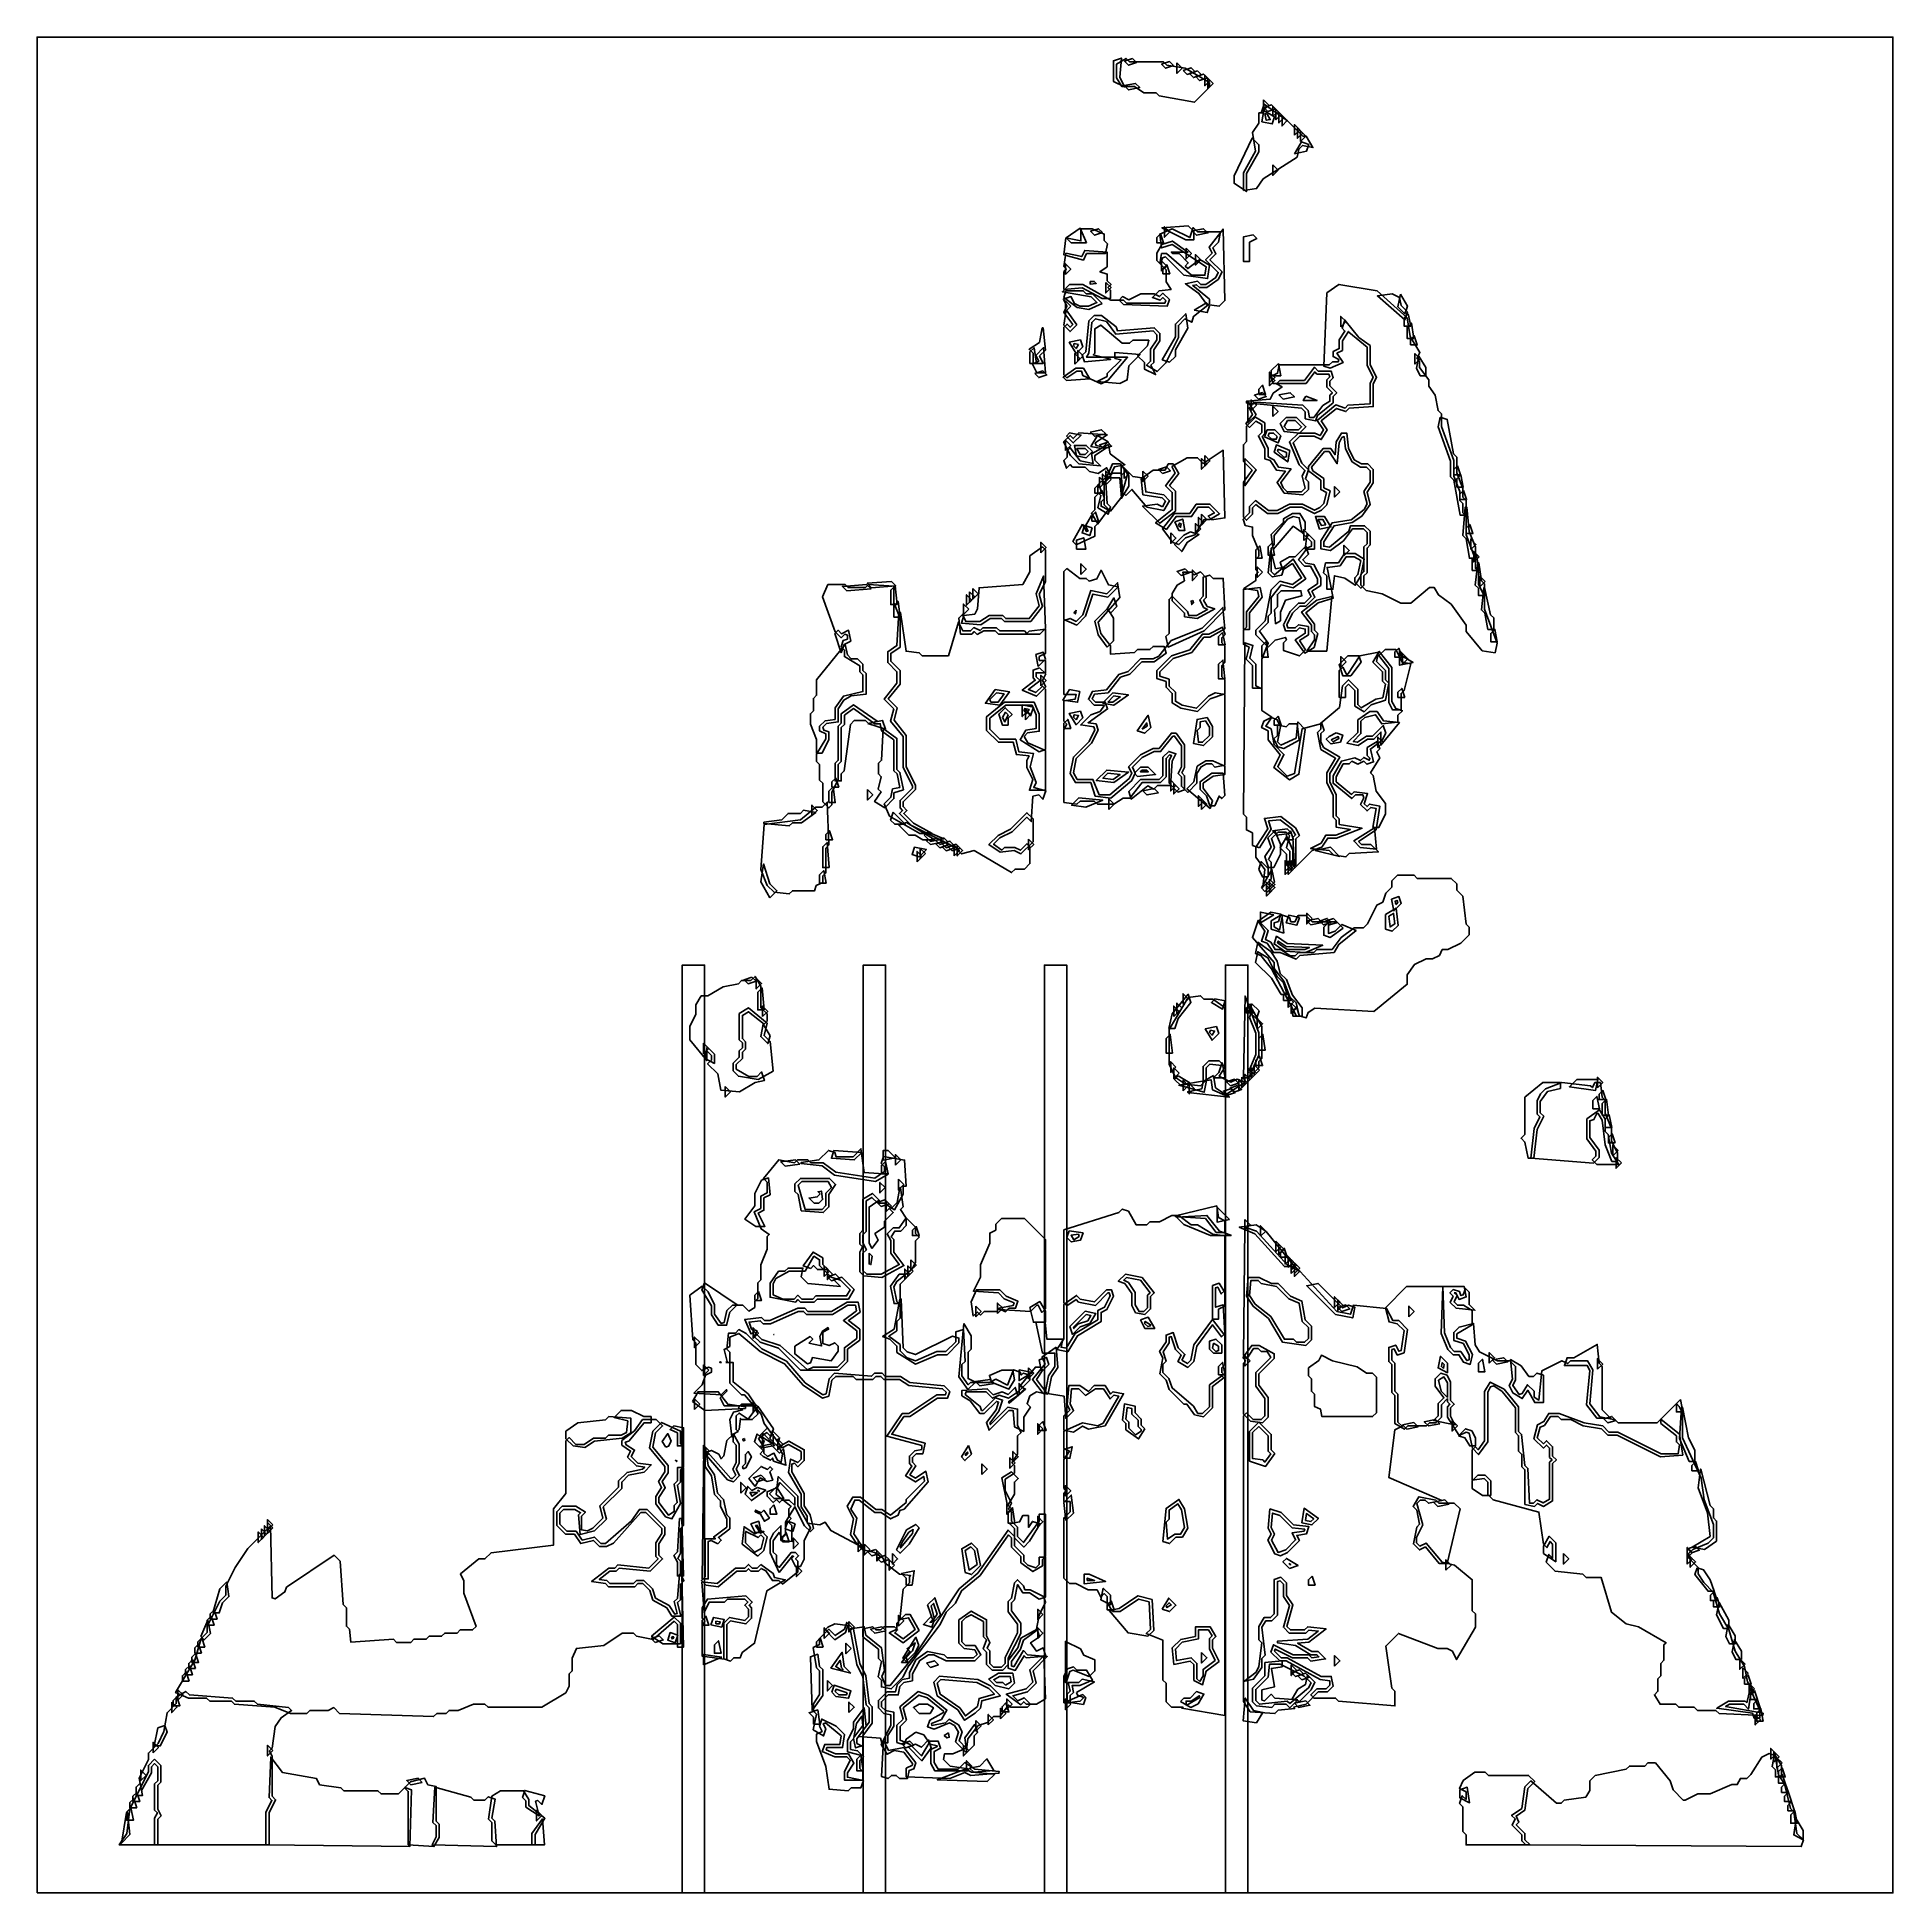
# Model space of a CAD drawing. Header units: millimetres. Extents: x 0 to 296, y 0 to 296.
import ezdxf

# ---------------------------------------------------------------- set-up
doc = ezdxf.new("R2010")
doc.units = ezdxf.units.MM
for name, color, linetype in [('CUT_OUTLINE', 5, 'Continuous'), ('CUT_SLOT', 1, 'Continuous'), ('ENG_D', 3, 'Continuous'), ('ENG_K', 2, 'Continuous'), ('ENG_L', 4, 'Continuous')]:
    doc.layers.add(name, color=color, linetype=linetype)

msp = doc.modelspace()

# ---------------------------------------------------------------- linework, layer by layer
at = {"layer": 'CUT_OUTLINE'}
msp.add_lwpolyline([(0, 0), (295.8, 0), (295.8, 295.8), (0, 295.8), (0, 0)], close=True, dxfattribs=at)
at = {"layer": 'CUT_SLOT'}
for points in [[(102.82, 0), (106.38, 0), (106.38, 147.9), (102.82, 147.9), (102.82, 0)], [(131.69, 0), (135.25, 0), (135.25, 147.9), (131.69, 147.9), (131.69, 0)], [(160.55, 0), (164.12, 0), (164.12, 147.9), (160.55, 147.9), (160.55, 0)], [(189.42, 0), (192.99, 0), (192.99, 147.9), (189.42, 147.9), (189.42, 0)]]:
    msp.add_lwpolyline(points, close=True, dxfattribs=at)
at = {"layer": 'ENG_D'}
for points in [[(178.84, 286.45), (178.37, 286.93), (176.42, 286.93), (174.94, 287.92), (172.91, 287.92), (172.06, 289.33), (172.06, 291.51), (173.58, 292.42), (174.13, 291.86), (179.56, 291.86), (180.07, 291.35), (182.99, 290.86), (186.85, 288.55), (186.85, 287.81), (184.47, 285.43), (178.84, 286.45)], [(192.27, 271.36), (192.27, 274.18), (194.23, 277.61), (193.74, 280.58), (194.74, 282.07), (194.74, 283.73), (195.44, 283.73), (195.17, 283.82), (195.6, 285.11), (199.33, 282.44), (201.74, 280.03), (202.27, 280.03), (203.37, 278.2), (201.72, 278.53), (201.13, 277.93), (200.87, 276.67), (195.41, 273.19), (194.39, 271.66), (192.27, 271.36)], [(195.7, 283.64), (195.92, 282.54), (196.56, 282.67), (196.05, 283.52), (195.7, 283.64)], [(167.57, 252.91), (168.92, 253.49), (168, 254.41), (163.42, 255.22), (164.56, 256.36), (166.7, 256.36), (171.14, 253.9), (173.15, 253.9), (173.64, 253.41), (179.77, 253.41), (179.91, 253.83), (179.45, 254.29), (179.03, 253.86), (177.77, 254.28), (178.85, 255.37), (180.75, 255.58), (179.95, 256.78), (179.95, 258.73), (178.94, 259.73), (179.25, 261.29), (180.04, 261.29), (183.98, 257.84), (186.14, 257.84), (186.34, 259.2), (180.9, 262.75), (179.25, 262.2), (178.94, 264.4), (180.94, 265.26), (183.75, 263.86), (184.28, 265.45), (184.98, 264.74), (188.63, 264.74), (188.31, 263.14), (187.4, 262.23), (187.89, 261.24), (186.95, 260.31), (188.87, 258.38), (188.28, 257.18), (186.44, 255.87), (185.27, 255.87), (184.8, 256.34), (184.2, 256.22), (186.85, 254.01), (186.85, 253.29), (184.35, 251.29), (184.04, 250.35), (182.95, 250.89), (181.92, 249.85), (181.92, 247.92), (179.9, 243.89), (178.51, 242.5), (176.84, 243.5), (177.48, 244.14), (177.48, 246.08), (178.47, 247.56), (178.47, 248.37), (177.88, 248.96), (171.94, 248.46), (170.44, 250.48), (168.68, 250.91), (168.11, 250.34), (167.62, 245.45), (167.28, 244.78), (173.82, 244.78), (170.74, 241.13), (169.6, 240.56), (166.68, 241.89), (166.46, 242.56), (165.72, 242.56), (164.14, 241.5), (163.68, 241.96), (163.68, 249.56), (164.17, 250.06), (164.66, 249.56), (165.08, 249.98), (163.64, 251.9), (164.14, 252.91), (163.58, 254.04), (164.79, 254.45), (165.34, 253.34), (166.2, 252.91), (167.57, 252.91)], [(163.96, 263.81), (166.39, 263.32), (166.39, 265.24), (168.17, 265.24), (170.09, 264.41), (170.09, 263.37), (170.6, 262.85), (170.29, 261.29), (167.28, 261.29), (166.77, 260.26), (163.66, 261.11), (163.96, 263.81)], [(163.92, 257.99), (163.92, 259.67), (164.77, 258.83), (163.92, 257.99)], [(170.33, 256.71), (171.18, 255.87), (170.33, 255.03), (170.33, 256.71)], [(218.44, 251.99), (218.03, 250.76), (213.64, 254.56), (215.98, 254.89), (217.14, 254.31), (217.4, 253.03), (218.44, 251.99)], [(218.55, 251.69), (218.95, 249.71), (217.91, 249.71), (217.91, 251.04), (218.55, 251.69)], [(202.26, 240.59), (197.02, 240.59), (196.65, 241.7), (197.72, 242.23), (197.99, 243.55), (205.97, 243.55), (206.47, 244.04), (207.38, 244.04), (207.5, 244.41), (206.57, 244.87), (206.57, 245.67), (207.56, 246.16), (207.56, 247.56), (208.47, 248.94), (208.01, 249.39), (208.45, 250.71), (210.68, 247.92), (212.49, 246.63), (212.49, 243.6), (213.5, 241.57), (212.98, 240.53), (212.98, 236.91), (209.14, 236.65), (208.61, 236.11), (207.11, 236.61), (204.68, 234.62), (205.63, 233.2), (204.69, 231.64), (203.55, 232.21), (201.25, 232.21), (200.21, 231.16), (201.6, 227.91), (202.66, 226.85), (202.17, 225.37), (202.63, 224.91), (202.63, 223.72), (201.73, 222.83), (198.79, 223.1), (197.64, 224.82), (198.97, 226.6), (197.55, 226.8), (196.55, 228.3), (195.72, 228.58), (195.72, 230.18), (194.68, 232.25), (195.23, 232.8), (195.23, 234.04), (194.28, 234.61), (193.26, 233.58), (192.69, 234.15), (193.71, 235.67), (193.21, 236.69), (194.15, 237.64), (201.75, 237.13), (202.61, 236.27), (202.83, 235.16), (203.49, 235.16), (204.92, 237.08), (206.08, 237.77), (206.08, 238.72), (206.47, 239.11), (205.58, 239.99), (205.58, 241.18), (206.04, 241.64), (205.9, 242.07), (204, 242.07), (203.64, 242.43), (202.26, 240.59)], [(207.8, 249.61), (207.8, 251.29), (208.64, 250.45), (207.8, 249.61)], [(219.43, 247.74), (218.4, 247.74), (218.4, 249.56), (219.07, 250.23), (219.43, 247.74)], [(158.26, 243.79), (158.26, 245.62), (158.92, 246.29), (159.28, 243.79), (158.26, 243.79)], [(158.66, 243.66), (159.65, 244.15), (159.19, 245.07), (160.43, 246.32), (160.74, 242.31), (159.34, 242.31), (158.66, 243.66)], [(166, 246.82), (165.32, 246.96), (165.19, 246.57), (165.6, 246.16), (166, 246.82)], [(218.89, 246.75), (218.89, 247.59), (219.5, 248.19), (219.98, 246.75), (218.89, 246.75)], [(220.48, 244.53), (219.63, 243.69), (219.63, 245.37), (220.48, 244.53)], [(221.36, 241.82), (220.47, 241.82), (219.87, 243.02), (220.26, 244.96), (221.36, 243.12), (221.36, 241.82)], [(195.3, 239.14), (195.93, 238.51), (194.67, 238.09), (194.03, 238.72), (195.3, 239.14)], [(197.94, 238.77), (199.75, 239.13), (200.41, 238.46), (198.6, 238.1), (197.94, 238.77)], [(201.04, 233.19), (201.54, 233.69), (200.55, 234.67), (199.31, 234.67), (198.75, 233.72), (199.28, 233.19), (201.04, 233.19)], [(223.64, 235.24), (224.78, 234.86), (225.78, 229.37), (226.29, 228.86), (226.29, 226.34), (227.28, 223.87), (227.28, 222.45), (227.77, 221.96), (227.77, 219.63), (226.82, 219.63), (225.81, 225.18), (225.3, 225.69), (225.3, 228.22), (223.32, 233.67), (223.64, 235.24)], [(166.03, 227.78), (164.71, 229.1), (163.62, 231.27), (164.66, 232.31), (165.16, 231.82), (166.05, 232.71), (170.58, 232.4), (168.66, 231.12), (168.8, 230.69), (170.47, 230.36), (168.61, 229.12), (168.61, 228.36), (169.51, 227.46), (166.03, 227.78)], [(170.65, 231.26), (171.28, 230.62), (170.02, 230.2), (169.38, 230.83), (170.65, 231.26)], [(209.07, 217.07), (209.35, 217.91), (211.6, 217.91), (212.49, 217.03), (212.49, 214.85), (211.99, 214.36), (211.99, 210.41), (211.5, 209.92), (211.5, 208.44), (211.01, 207.95), (210.02, 208.93), (210.02, 209.63), (210.53, 210.14), (210.98, 212.36), (209.95, 212.98), (208.67, 212.98), (207.7, 211.51), (205.63, 211.28), (206.61, 206.4), (204.22, 205.61), (202.23, 204.06), (203.61, 202.21), (203.61, 201.25), (204.13, 200.73), (203.58, 198.52), (202.06, 197.61), (200.55, 199.73), (202.13, 200.79), (202.13, 201.44), (201.23, 201.62), (200.76, 201.15), (199, 201.15), (198.66, 202.15), (199.71, 204.25), (201.04, 205.58), (202.03, 205.58), (203.07, 206.62), (202.55, 207.64), (204.1, 208.67), (204.1, 209.46), (202.97, 211.5), (202.03, 211.5), (201.07, 212.46), (202.47, 214.42), (203.12, 214.64), (203.12, 215.34), (201.66, 216.8), (201.18, 219.18), (200.2, 219.38), (199.33, 218.94), (197.2, 216.34), (197.2, 214.85), (196.71, 214.36), (196.71, 210.62), (197.22, 210.11), (200.22, 212.61), (202.22, 209.46), (200.21, 208.03), (198.28, 208.51), (196.71, 206.49), (196.71, 204), (196.22, 203.51), (196.22, 202.52), (194.82, 201.12), (196.25, 199.21), (195.23, 196.66), (195.23, 192.03), (193.75, 192.03), (193.75, 195.62), (192.74, 196.63), (193.22, 198.55), (192.27, 199.02), (192.27, 201.25), (192.77, 201.74), (192.77, 204.19), (194.72, 206.63), (194.53, 207.58), (192.34, 207.9), (194.24, 209.17), (194.24, 210.12), (194.64, 210.51), (194.24, 210.9), (194.24, 212.59), (194.74, 213.08), (194.74, 213.92), (193.75, 216.38), (193.75, 217.71), (192.58, 217.94), (192.24, 218.96), (193.26, 219.98), (193.26, 220.97), (194.22, 221.93), (196.3, 220.37), (197.64, 220.37), (199.61, 221.36), (201.7, 221.36), (203.61, 220.4), (204.45, 220.82), (205.11, 221.49), (205.54, 223.2), (204.6, 223.67), (204.6, 225.18), (202.63, 226.66), (202.63, 227.36), (204.97, 230.23), (206.21, 230.23), (206.88, 229.23), (207.07, 231.3), (207.91, 232.7), (208.76, 232.7), (209.03, 230.31), (209.96, 228.44), (211.08, 227.77), (212.09, 227.77), (212.98, 226.89), (212.98, 224.74), (212.01, 223.29), (212.51, 221.31), (211.18, 219.45), (209.62, 218.41), (206.72, 217.93), (205.09, 215.37), (205.09, 214.66), (206.01, 214.48), (209.07, 217.07)], [(197.66, 232.14), (197.1, 232.7), (196.39, 232.7), (196.25, 232.27), (196.81, 231.71), (197.52, 231.71), (197.66, 232.14)], [(165.75, 230.23), (165.71, 230.2), (166.28, 229.25), (167.03, 229.25), (167.52, 229.74), (167.03, 230.23), (165.75, 230.23)], [(172.68, 227.77), (174.03, 225.88), (174.03, 224.25), (172.87, 222.31), (172.57, 225.55), (170.45, 225.55), (171.4, 227.77), (172.68, 227.77)], [(179.36, 220.94), (179.88, 221.81), (179.34, 222.36), (176.27, 222.87), (175.99, 225.42), (177.9, 226.78), (179.8, 226.78), (180.29, 227.77), (181.07, 227.77), (181.97, 226.27), (180.52, 224.34), (181.43, 223.43), (181.43, 220.25), (178.94, 218.32), (176.22, 221.04), (178.51, 221.37), (179.36, 220.94)], [(186.46, 227.77), (185.62, 226.93), (185.62, 228.61), (186.46, 227.77)], [(186.11, 229.1), (186.95, 228.26), (186.11, 227.42), (186.11, 229.1)], [(192.52, 228.61), (194.32, 226.81), (192.52, 224.29), (192.52, 228.61)], [(197.84, 230.15), (197.73, 229.81), (198.75, 228.79), (199.17, 228.93), (199.17, 229.58), (197.84, 230.15)], [(169.06, 220.75), (169.57, 222.76), (169.1, 223.23), (169.1, 224.42), (170.3, 225.62), (170.57, 221.47), (171.11, 220.93), (170.72, 219.76), (169.06, 220.75)], [(171.18, 225.3), (170.33, 224.46), (170.33, 226.15), (171.18, 225.3)], [(169.2, 218.65), (168.12, 218.65), (168.12, 219.49), (168.72, 220.09), (169.2, 218.65)], [(183.76, 219.88), (184.75, 221.36), (186.95, 221.36), (188.48, 219.83), (186.92, 218.89), (186, 218.89), (184.55, 216.47), (183.04, 215.97), (181.99, 214.92), (181.03, 215.23), (179.39, 217.42), (181.31, 219.88), (183.76, 219.88)], [(205.44, 218.08), (204.95, 218.89), (204.21, 218.89), (204.17, 218.86), (204.72, 217.94), (205.44, 218.08)], [(227.79, 215.82), (227.27, 216.34), (227.62, 220.87), (227.9, 220.87), (228.26, 216.98), (229.25, 214.51), (229.25, 212.73), (228.3, 212.73), (227.79, 215.82)], [(165.65, 214.21), (165.65, 215.62), (166.82, 216.01), (167.18, 214.21), (165.65, 214.21)], [(168.18, 217.57), (167.78, 216.36), (166.57, 216.77), (166.97, 217.97), (168.18, 217.57)], [(182.37, 218.24), (182.08, 218.34), (181.95, 217.98), (182.26, 217.67), (182.37, 218.24)], [(159.98, 213.62), (159.98, 215.3), (160.82, 214.46), (159.98, 213.62)], [(228.76, 210.76), (228.76, 212.59), (229.42, 213.26), (229.78, 210.76), (228.76, 210.76)], [(186.01, 201.19), (180.26, 198.58), (179.93, 200.24), (180.44, 200.76), (180.44, 206.18), (180.93, 206.67), (183.37, 204.24), (183.58, 203.61), (184.81, 203.61), (186.57, 204.59), (185.93, 204.91), (185.32, 206.13), (185.86, 206.67), (185.86, 209.71), (186.92, 210.06), (187.44, 209.53), (189.06, 209.53), (189.32, 204.5), (186.01, 201.19)], [(182.97, 211.04), (183.61, 210.41), (182.35, 209.99), (181.71, 210.62), (182.97, 211.04)], [(184.98, 210.02), (184.14, 209.18), (184.14, 210.86), (184.98, 210.02)], [(230.73, 208.64), (230.73, 206.82), (229.74, 206.82), (229.74, 207.95), (229.24, 208.45), (229.63, 211.99), (229.81, 211.99), (230.22, 209.15), (230.73, 208.64)], [(142.69, 168.85), (140.69, 168.85), (135.88, 171.64), (135.04, 173.59), (136.09, 174.65), (136.35, 175.97), (137.51, 176.2), (137.08, 178.35), (136.56, 178.86), (136.56, 183.77), (134.61, 185.23), (134.39, 186.36), (133.53, 186.36), (130.15, 188.77), (128.67, 187.71), (128.67, 186.25), (128.18, 185.76), (128.18, 180.34), (127.69, 179.85), (127.69, 177.42), (126.7, 175.45), (126.7, 173.44), (126.21, 172.94), (125.22, 173.93), (125.22, 176.89), (124.73, 177.38), (124.73, 179.85), (124.24, 180.34), (124.24, 181.49), (125.72, 183.96), (125.72, 184.73), (124.73, 185.22), (124.73, 185.97), (125.6, 186.84), (127.2, 187.06), (127.2, 188.9), (128.53, 190.77), (131.63, 191.48), (131.63, 194.14), (131.14, 194.64), (131.14, 195.58), (128.67, 197.06), (128.67, 198.09), (128.15, 198.62), (128.48, 199.62), (129.17, 199.85), (129.17, 200.48), (128.74, 200.62), (128.18, 200.06), (127.23, 201.01), (125.21, 206.58), (126.05, 208.54), (128.78, 208.54), (129.27, 208.05), (132.02, 208.05), (132.52, 208.55), (136.56, 208.28), (136.56, 205.63), (137.55, 203.17), (137.55, 198.55), (136.07, 197.56), (136.07, 196.32), (137.55, 194.84), (137.55, 192.68), (135.66, 190.32), (137.08, 188.9), (136.59, 186.91), (138.53, 184.47), (138.53, 179.51), (140.01, 176.55), (140.01, 175.9), (138.04, 173.93), (138.04, 173.15), (138.64, 172.55), (138.14, 172.06), (139.67, 170.53), (142.69, 168.85)], [(150.29, 202.63), (151.77, 203.61), (153.92, 203.61), (154.41, 203.12), (158.13, 203.12), (159.71, 205.15), (159.23, 207.08), (160.44, 209.9), (160.72, 201.54), (159.84, 200.65), (153.22, 200.65), (152.73, 201.15), (150.92, 201.15), (149.83, 200.6), (149.38, 201.04), (148.99, 200.65), (147.19, 200.65), (146.9, 203.21), (147.48, 203.78), (148.05, 202.63), (150.29, 202.63)], [(149.13, 207.9), (149.98, 207.06), (149.13, 206.22), (149.13, 207.9)], [(166.25, 174.03), (165.74, 173.52), (163.68, 173.82), (163.68, 185.43), (164.12, 186.31), (163.68, 186.75), (163.68, 190.02), (165.44, 190.27), (165.6, 191.04), (163.68, 191.04), (163.68, 202.8), (164.68, 203.14), (165.6, 202.68), (166.67, 203.74), (167.95, 207.59), (170.5, 207.08), (172.23, 208.82), (172.57, 206.49), (169.13, 202.56), (169.57, 200.76), (171.07, 198.76), (171.07, 197.46), (174.91, 197.69), (175.41, 198.19), (177.38, 198.19), (177.87, 198.68), (179.63, 198.68), (179.99, 197.6), (178.05, 196.22), (176.11, 196.22), (174.16, 194.28), (172.7, 193.79), (170.71, 191.3), (168.52, 191.06), (168.17, 190.35), (168.71, 189.81), (170.26, 189.81), (170.63, 188.73), (167.53, 186.51), (168.79, 186.33), (169.12, 185.35), (168.07, 183.25), (165.63, 180.81), (165.17, 178.51), (165.79, 177.48), (168.28, 177.48), (169.27, 175.02), (170.98, 175.02), (174.08, 177.64), (174.5, 178.47), (173.98, 179.5), (175.86, 181.38), (177.92, 182.41), (178.84, 182.41), (180.81, 184.88), (181.55, 184.88), (182.91, 182.98), (182.91, 179.4), (182.47, 178.52), (182.91, 178.08), (182.91, 175.83), (181.85, 175.47), (180.44, 176.89), (180.44, 180.5), (180.83, 181.28), (180.51, 181.39), (179.95, 180.83), (179.95, 177.87), (179.06, 176.99), (176.12, 176.99), (174.15, 174.52), (173.12, 174.52), (171.64, 173.54), (169, 173.54), (168.51, 174.03), (166.25, 174.03)], [(231.26, 201.39), (230.75, 203.98), (230.22, 204.51), (230.62, 208.04), (230.7, 208.05), (231.69, 203.74), (232.21, 203.22), (232.21, 201.39), (231.26, 201.39)], [(189.31, 196.11), (188.82, 195.62), (188.82, 193.85), (189.31, 193.36), (189.31, 191.11), (186.98, 190.33), (184.96, 188.31), (182.32, 188.83), (180.93, 189.67), (180.93, 191.18), (179.95, 192.17), (179.95, 193.08), (178.47, 193.57), (178.47, 194.84), (180.8, 197.17), (183.74, 198.15), (185.75, 200.65), (186.79, 200.65), (188.97, 201.74), (189.35, 200.59), (188.82, 200.06), (188.82, 199.28), (189.31, 198.78), (189.31, 196.11)], [(232.75, 199.42), (231.71, 199.42), (231.71, 200.76), (232.36, 201.4), (232.75, 199.42)], [(216.43, 197.8), (217.03, 198.4), (217.51, 196.96), (216.43, 196.96), (216.43, 197.8)], [(159.8, 195.27), (160.77, 194.29), (160.26, 193.26), (160.77, 192.22), (159.3, 190.75), (157.03, 191.72), (159.11, 193.29), (158.75, 193.65), (158.75, 194.92), (159.8, 195.27)], [(159.58, 195.47), (159.2, 197.37), (160.38, 197.76), (160.76, 196.64), (159.58, 195.47)], [(206.57, 171.46), (206.57, 174.96), (205.58, 176.93), (205.58, 178.54), (206.97, 180.85), (204.62, 182.26), (204.08, 184.96), (204.6, 185.47), (204.6, 186.47), (207.57, 188.95), (208.06, 192.39), (209.03, 193.36), (210.51, 191.88), (210.51, 189.42), (211.05, 188.89), (213.38, 190.29), (214.49, 190.51), (214.93, 192.68), (214.46, 193.16), (214.46, 194.64), (212.91, 196.18), (213.94, 197.88), (215.94, 195.32), (215.94, 189.88), (216.59, 188.78), (217.63, 188.44), (216.92, 187.73), (216.92, 186.63), (214.34, 186.34), (213.36, 187.8), (211.63, 187.37), (211.01, 186.75), (211.01, 184.78), (209.78, 183.55), (210.46, 183.41), (211.92, 184.38), (212.88, 184.38), (214.57, 186.07), (214.97, 184.86), (214.41, 183.73), (212.52, 182.31), (213.03, 180.28), (211.93, 179.91), (211.45, 180.39), (210.51, 179.92), (209.58, 180.39), (209.14, 179.95), (208.19, 179.95), (207.06, 177.91), (207.06, 177.11), (209.51, 175.1), (209.93, 175.53), (212.07, 175.22), (211.54, 173.6), (211.99, 173.15), (212.4, 173.56), (214, 173.24), (213.45, 169.45), (210.65, 167.58), (211.11, 167.13), (212.59, 167.13), (213.79, 165.93), (209.14, 165.66), (208.63, 165.14), (206.7, 165.42), (205.96, 166.15), (203, 166.48), (204.67, 167.32), (205.44, 168.61), (207.02, 168.61), (209.33, 169.5), (207.06, 169.88), (207.06, 170.97), (206.57, 171.46)], [(208.93, 197.2), (210.69, 197.2), (211.04, 196.17), (209.4, 194), (208.12, 194), (207.52, 195.79), (208.93, 197.2)], [(217.17, 197.39), (219.32, 196.1), (217.17, 195.67), (217.17, 197.39)], [(152.72, 191.8), (154.99, 191.47), (153.44, 189.3), (151.16, 189.62), (152.72, 191.8)], [(157.33, 184.35), (157.93, 183.34), (160.72, 182.08), (160.72, 175.76), (158.16, 175.76), (158.73, 177.46), (157.76, 179.4), (157.76, 180.5), (158.12, 181.22), (156.09, 181.45), (155.6, 183.4), (153.22, 183.4), (151.35, 185.27), (151.35, 187.46), (154.22, 189.81), (158.91, 189.81), (159.73, 187.89), (159.73, 185.16), (157.88, 184.89), (157.33, 184.35)], [(169.83, 189.66), (171.48, 191.3), (173.94, 190.95), (171.62, 189.3), (169.83, 189.66)], [(218, 190.55), (216.92, 190.55), (216.92, 191.39), (217.52, 191.99), (218, 190.55)], [(154.76, 187.78), (154.36, 188.18), (153.86, 187.34), (154.27, 186.65), (154.76, 187.78)], [(157.3, 188.4), (157.71, 187.99), (158.11, 188.65), (157.43, 188.78), (157.3, 188.4)], [(165.6, 187), (166, 187.66), (165.32, 187.8), (165.19, 187.41), (165.6, 187)], [(177.5, 185.78), (176.56, 184.84), (175.36, 185.24), (177.12, 187.7), (177.5, 185.78)], [(186.48, 187.37), (187.34, 185.93), (187.34, 184.28), (185.94, 182.88), (184.35, 183.2), (184.9, 187.06), (186.48, 187.37)], [(196.69, 187.36), (197.62, 187.05), (198.2, 185.9), (197.72, 183.48), (198.24, 182.95), (200.67, 184.06), (200.96, 186.65), (202.15, 185.46), (201.13, 178.32), (199.65, 177.43), (197.14, 179.38), (198.14, 181.4), (196.22, 183.81), (196.22, 185.22), (195.18, 185.74), (195.52, 186.78), (196.69, 187.36)], [(206.26, 183.81), (206.61, 183.46), (207.51, 184), (207.41, 184.3), (206.26, 183.81)], [(171.63, 176.98), (168.81, 177.29), (170.49, 178.97), (173.98, 178.65), (171.63, 176.98)], [(176.89, 178.96), (176.11, 178.96), (175.86, 178.71), (177.13, 178.71), (176.89, 178.96)], [(184.9, 179.61), (186.29, 180.44), (187.39, 180.44), (189.31, 179.62), (189.31, 178.25), (187.44, 177.99), (185.86, 176.86), (185.86, 176.09), (187.37, 174.08), (186.97, 172.87), (183.28, 175.99), (184.4, 177.11), (184.9, 179.61)], [(115.87, 170.31), (121.67, 171.06), (124.15, 173.05), (125.12, 173.05), (125.94, 173.86), (126.21, 167.03), (125.72, 166.53), (125.72, 162.59), (125.22, 162.1), (125.22, 161.06), (124.19, 160.55), (123.92, 159.73), (120.4, 159.73), (119.89, 159.23), (117.47, 159.5), (116.39, 160.58), (115.36, 163.15), (115.87, 170.31)], [(155.74, 166.14), (153.51, 165.89), (151.71, 167.09), (153.18, 168.56), (155.15, 169.55), (157.76, 172.16), (158.75, 171.18), (158.75, 167.52), (156.82, 165.6), (155.74, 166.14)], [(196.71, 161.6), (195.4, 160.3), (195.71, 163.12), (194.24, 165.08), (194.24, 166.71), (196.19, 169.63), (195.64, 171.28), (198.26, 171.58), (200.6, 169.75), (201.2, 168.56), (200.65, 168.01), (200.65, 163.92), (199.67, 163.92), (199.67, 166.04), (199.15, 166.56), (199.64, 168.53), (199.07, 169.1), (197.8, 169.1), (196.75, 168.05), (197.22, 166.62), (196.27, 164.71), (196.71, 164.27), (196.71, 161.6)], [(141.39, 168.61), (141.93, 169.15), (144.54, 168.03), (142.4, 167.6), (141.39, 168.61)], [(140.57, 165.12), (139.46, 165.49), (139.85, 166.67), (141.75, 166.29), (140.57, 165.12)], [(144.52, 168.15), (145.15, 167.51), (143.89, 167.09), (143.26, 167.73), (144.52, 168.15)], [(146.14, 167.02), (144.88, 166.6), (144.24, 167.24), (145.5, 167.66), (146.14, 167.02)], [(145.86, 166.11), (145.23, 166.74), (146.49, 167.16), (147.13, 166.53), (145.86, 166.11)], [(146.67, 166.98), (147.51, 166.14), (146.67, 165.3), (146.67, 166.98)], [(199.77, 163.19), (198.93, 162.34), (198.93, 164.03), (199.77, 163.19)], [(199.42, 164.52), (200.26, 163.68), (199.42, 162.84), (199.42, 164.52)], [(196.81, 160.23), (195.97, 159.39), (195.97, 161.07), (196.81, 160.23)], [(196.46, 161.56), (197.3, 160.72), (196.46, 159.88), (196.46, 161.56)], [(214.95, 153.64), (214.95, 155.93), (216.63, 156.94), (216.93, 154.22), (216, 153.29), (214.95, 153.64)], [(215.9, 158.42), (217.08, 158.81), (217.45, 157.7), (216.28, 156.52), (215.9, 158.42)], [(197.89, 154.86), (197.2, 154.63), (197.2, 153.96), (198.02, 153.47), (198.49, 155.87), (199.62, 155.49), (199.85, 154.8), (200.5, 154.8), (200.99, 155.79), (202.23, 155.79), (203.22, 154.8), (205.83, 154.8), (205.83, 152.93), (206.93, 153.29), (207.99, 154.36), (210.25, 153.39), (207.5, 151.19), (206.72, 149.89), (201.26, 149.39), (200.71, 148.85), (198.14, 149.87), (197.07, 149.87), (196.06, 151.39), (195.17, 151.69), (195.7, 153.29), (194.65, 154.87), (196.65, 156.3), (198.26, 155.98), (197.89, 154.86)], [(206.64, 155.33), (207.27, 154.7), (206.01, 154.28), (205.37, 154.91), (206.64, 155.33)], [(201.64, 139.77), (200.75, 139.77), (196.75, 147.27), (195.08, 149.42), (194.21, 149.71), (194.57, 151.53), (196.64, 150.05), (197.68, 148.5), (198.16, 146.55), (199.14, 145.58), (200.13, 143.09), (201.64, 141.08), (201.64, 139.77)], [(202.08, 150.37), (202.79, 150.67), (199.09, 150.86), (197.83, 151.71), (197.74, 151.45), (199.25, 150.37), (202.08, 150.37)], [(111.42, 131.28), (113.46, 130.15), (114.77, 130.15), (115.47, 130.86), (115.93, 129.47), (114.47, 129.18), (111.97, 127.68), (109, 127.95), (108.48, 130.53), (106.88, 132.13), (107.48, 132.72), (107.48, 133.5), (106.74, 134.24), (106.74, 132.67), (104.02, 135.98), (104.02, 138.1), (105.01, 140.07), (105.01, 141.56), (105.86, 142.97), (106.91, 142.97), (109.36, 144.44), (111.79, 144.92), (112.3, 145.44), (113.78, 145.44), (114.43, 146.08), (115.36, 144.52), (115.36, 141.1), (116.35, 140.12), (116.35, 138.93), (115.87, 138.45), (113.37, 140.45), (112.41, 139.87), (112.41, 136.17), (112.9, 135.68), (112.9, 134.49), (112.41, 134), (112.41, 133.01), (111.42, 132.02), (111.42, 131.28)], [(180.37, 137.8), (180.95, 140.13), (183.49, 143.23), (183.92, 141.94), (181.89, 139.4), (181.36, 137.8), (180.37, 137.8)], [(187.75, 142.5), (189.39, 142.17), (188.96, 140.88), (187.19, 141.94), (187.75, 142.5)], [(193.37, 141.7), (193.85, 140.26), (192.77, 140.26), (192.77, 141.1), (193.37, 141.7)], [(194.24, 133.65), (194.24, 137.01), (193.24, 139.51), (193.69, 140.87), (195.23, 138.11), (195.23, 133.01), (194.74, 132.52), (194.74, 131.53), (193.75, 130.54), (193.22, 131.08), (194.24, 133.65)], [(116.87, 136.59), (116.46, 135.37), (115.34, 136.48), (115.74, 138.47), (116.87, 136.59)], [(180.96, 133.85), (179.95, 133.85), (179.95, 136.17), (180.63, 136.85), (180.96, 133.85)], [(188, 138.08), (188.36, 136.99), (187.29, 135.92), (186.21, 137.72), (188, 138.08)], [(181.53, 131.63), (180.69, 130.79), (180.69, 132.47), (181.53, 131.63)], [(182.02, 130.65), (181.18, 129.81), (181.18, 131.49), (182.02, 130.65)], [(181.88, 130.22), (183.74, 129.1), (182.35, 128.64), (181.32, 129.66), (181.88, 130.22)], [(186.75, 132.62), (188.43, 132.62), (189.39, 131.66), (188.4, 130.19), (188.47, 130.11), (190.3, 129.2), (191.27, 129.68), (192.6, 129.24), (189.34, 127.16), (187.36, 128.01), (187.14, 129.61), (185.86, 129.36), (185.86, 131.73), (186.75, 132.62)], [(192.52, 128.82), (192.52, 130.5), (193.36, 129.66), (192.52, 128.82)], [(193.01, 131.49), (193.85, 130.65), (193.01, 129.81), (193.01, 131.49)], [(186.42, 129.47), (186.05, 127.63), (182, 128.73), (186.42, 129.47)], [(249.47, 123.17), (248.83, 124.24), (248.63, 124.24), (248.16, 123.3), (247.49, 123.07), (247.49, 120.38), (248.97, 118.4), (248.97, 117.23), (248.08, 116.34), (238.1, 117.11), (238.62, 121.84), (239.55, 123.7), (239.11, 124.14), (239.11, 126.27), (239.65, 127.34), (240.45, 128.15), (243.02, 129.17), (247.6, 128.66), (247.91, 128.35), (248.32, 129.17), (249.19, 129.17), (249.45, 126.82), (249.95, 126.31), (249.95, 124.29), (250.94, 121.82), (250.94, 119.86), (251.93, 117.89), (251.93, 116.6), (251.02, 116.6), (249.96, 119.25), (249.47, 123.17)], [(131.45, 118.04), (130.25, 116.83), (126.62, 117.11), (127.02, 118.33), (131.45, 118.04)], [(109.8, 84.55), (110.93, 84.55), (110.93, 81.46), (113.33, 79.54), (114.59, 77.65), (109.54, 77.65), (108.9, 78.93), (109.93, 79.96), (109.91, 80.23), (109.05, 79.37), (104.7, 79.66), (106.03, 80.99), (106.53, 82.51), (107.48, 82.98), (107.48, 83.63), (107, 83.79), (105.95, 83.26), (105.01, 84.2), (105.01, 87.65), (104.52, 88.14), (104.02, 95.27), (106.02, 96.7), (106.94, 95.79), (107.97, 93.73), (107.97, 92.27), (109.05, 90.76), (109.49, 90.9), (109.96, 92.81), (110.82, 93.67), (112.51, 93.67), (113.43, 92.75), (114.38, 93.32), (114.38, 94.27), (114.87, 94.76), (114.87, 97.22), (115.36, 97.72), (115.36, 100.13), (116.35, 102.59), (116.35, 104.62), (116.7, 104.97), (115.41, 105.83), (114.31, 108.58), (115.36, 109.11), (115.36, 111.08), (116.35, 111.57), (116.35, 113.29), (115.77, 113.87), (118.22, 116.87), (120.71, 116.37), (121.18, 116.84), (122.86, 116.84), (123.35, 116.35), (125.31, 116.35), (127.29, 114.86), (133.54, 113.9), (135.08, 115), (135.08, 115.75), (134.56, 116.28), (134.92, 117.37), (138.27, 116.81), (138.55, 112.65), (137.9, 112.65), (138.04, 112.51), (138.04, 111.36), (136.65, 108.85), (135.01, 109.94), (134, 109.94), (133.07, 110.86), (132.13, 110.29), (132.13, 105.4), (131.63, 104.91), (131.63, 103.59), (132.18, 102.5), (131.63, 101.95), (131.63, 99.2), (132.23, 98.6), (134.53, 98.6), (137.43, 100.16), (136.07, 101.97), (136.07, 103.97), (135.52, 105.06), (136.46, 106), (137.42, 106), (138.5, 107.62), (140.01, 106.1), (140.01, 105.11), (140.61, 104.52), (140.01, 103.92), (140.01, 100.52), (139.47, 99.43), (137.01, 97.46), (136.57, 96.59), (137.04, 94.29), (137.55, 93.77), (137.55, 91.6), (137.06, 91.1), (137.06, 89.6), (135.76, 88.73), (137.55, 87.39), (137.55, 86.38), (138.67, 85.26), (140, 84.81), (143.41, 86.28), (144.84, 86.28), (146.42, 87.86), (146.42, 89.41), (147.64, 89.82), (147.91, 84.7), (147.41, 84.2), (147.41, 82.41), (148.43, 80.99), (148.79, 81.35), (151.79, 81.35), (152.83, 81.87), (154.67, 80.95), (155.65, 83.38), (156.72, 83.02), (156.88, 82.54), (157.2, 82.86), (158.26, 82.51), (158.26, 81.74), (156.44, 79.92), (154.84, 78.86), (153.34, 79.35), (152.29, 78.83), (151.25, 79.87), (148.08, 79.87), (147.94, 79.46), (150.33, 77.55), (150.54, 76.91), (150.76, 76.91), (152.77, 78.92), (153.88, 78.54), (153.3, 76.79), (151.87, 74.89), (151.95, 74.65), (154.72, 77.42), (156.28, 77.11), (156.28, 74.5), (156.83, 73.41), (156.28, 72.86), (156.28, 69.93), (155.37, 68.56), (155.79, 68.14), (155.79, 66.92), (154.31, 65.93), (154.31, 64.15), (155.33, 62.12), (154.86, 61.18), (155.3, 60.74), (155.3, 59.26), (156.28, 58.28), (156.28, 56.8), (157.24, 55.84), (159.73, 59.24), (159.73, 60.39), (160.72, 60.39), (160.72, 53.64), (160.23, 53.14), (160.23, 52.12), (158.74, 51.22), (156.78, 52.62), (156.78, 53.64), (155.3, 55.11), (155.3, 56.59), (154.84, 57.05), (150.3, 50.61), (147.36, 48.16), (146.38, 46.2), (144.9, 44.72), (143.92, 42.76), (138.94, 36.21), (138.93, 36.23), (138, 34.36), (136.15, 32.52), (134.59, 32.83), (134.59, 33.92), (134.08, 34.43), (134.57, 36.89), (134.1, 37.37), (134.1, 38.83), (131.63, 40.8), (131.63, 42.11), (133.19, 42.42), (133.71, 41.91), (134.49, 41.91), (134.98, 42.4), (136.66, 42.4), (137.16, 41.91), (136.7, 41.44), (138.04, 40.49), (139.94, 41.97), (138.9, 43.85), (137.51, 43.57), (138.05, 48.43), (139.03, 49.4), (139.03, 50.39), (139.23, 50.59), (137.45, 50.79), (135.12, 52.6), (134.88, 53.33), (133.5, 54.25), (131.51, 54.75), (130.7, 55.55), (129.65, 57.14), (130.14, 59.62), (129.13, 61.64), (130.01, 63.1), (131.23, 63.1), (133.69, 61.13), (134.67, 61.13), (136.05, 60.21), (138.53, 62.24), (138.53, 62.71), (141.47, 65.65), (141.32, 66.39), (140.02, 65.52), (138.43, 66.48), (139.45, 68), (139.03, 68.43), (139.03, 69.62), (139.89, 70.48), (141, 70.7), (141, 71.3), (135.42, 72.82), (137.91, 76.42), (138.95, 76.42), (143.39, 79.37), (144.77, 79.37), (144.91, 79.8), (144.34, 80.37), (138.94, 80.86), (137.47, 81.84), (134.98, 81.84), (134.49, 82.33), (133.71, 82.33), (133.21, 81.84), (130.54, 81.84), (130.05, 82.33), (127.3, 82.33), (126.68, 81.72), (126.18, 79.19), (125.19, 78.86), (122.1, 80.91), (119.15, 84.35), (115.23, 86.32), (111.87, 89.19), (110.43, 88.58), (110.43, 87.11), (109.49, 86.64), (109.97, 84.72), (109.8, 84.55)], [(252.52, 116.35), (251.68, 115.51), (251.68, 117.19), (252.52, 116.35)], [(125.72, 109.55), (125.72, 111.52), (126.64, 112.44), (126.07, 113.39), (121.87, 113.39), (121.31, 112.83), (122.45, 108.95), (125.12, 108.95), (125.72, 109.55)], [(181.6, 107.69), (186.47, 107.98), (188.48, 105.47), (190.29, 104.86), (190.28, 104.76), (187.05, 104.76), (182.77, 106.53), (181.6, 107.69)], [(190.06, 107.32), (188.08, 106.93), (188.08, 109.3), (190.06, 107.32)], [(195.89, 105.44), (200.43, 99.83), (198.82, 99.83), (194.1, 105.05), (191.61, 106.12), (194.3, 106.5), (195.89, 105.44)], [(164.5, 105.53), (166.72, 105.21), (166.33, 104.06), (164.83, 103.76), (164.14, 104.45), (164.5, 105.53)], [(122.41, 99.09), (119.86, 99.09), (117.77, 97.93), (117.34, 97.06), (117.34, 95.31), (118.87, 94.66), (120.68, 94.66), (121.28, 95.25), (121.87, 94.66), (123.64, 94.66), (124.14, 95.15), (129.03, 95.15), (129.6, 96.1), (128.05, 97.65), (126.57, 98.14), (124.73, 99.98), (124.73, 100.93), (123.83, 101.47), (122.41, 99.09)], [(173.38, 97.16), (172.34, 97.51), (173.46, 98.62), (176.14, 98.09), (178.06, 95.62), (177.48, 95.05), (177.48, 93.08), (176.58, 92.17), (175.1, 92.47), (174.52, 93.61), (174.52, 95.56), (173.38, 97.16)], [(194.8, 98.11), (196.77, 97.12), (197.8, 97.12), (199.81, 95.11), (201.61, 94.34), (202.12, 91.32), (203.12, 90.32), (203.12, 88.15), (202.22, 87.25), (198.53, 87.77), (196.27, 91.53), (193.81, 93.5), (192.76, 95.09), (193.03, 98.11), (194.8, 98.11)], [(199.91, 98.75), (199.91, 100.43), (200.76, 99.59), (199.91, 98.75)], [(200.41, 99.94), (201.25, 99.09), (200.41, 98.25), (200.41, 99.94)], [(149.21, 91.92), (148.88, 94.2), (149.71, 96.14), (153.43, 96.14), (154.45, 95.11), (156.34, 94.3), (155.97, 93.18), (154.91, 93.18), (154.36, 92.63), (153.37, 93.12), (152.93, 92.69), (150.96, 92.69), (150.37, 92.09), (149.87, 92.58), (149.21, 91.92)], [(170.48, 96.14), (171.25, 96.14), (171.59, 95.13), (170.52, 92.99), (169.59, 92.53), (169.59, 91.07), (165.83, 88.81), (164.29, 86.25), (162.53, 86.6), (163.68, 88.32), (163.68, 93.8), (165.68, 95.23), (166.26, 94.64), (168.53, 94.19), (170.48, 96.14)], [(187.34, 96.81), (188.44, 97.17), (189.31, 95.71), (189.31, 93.52), (188.33, 93.03), (188.33, 91.45), (187.34, 91.45), (187.34, 96.81)], [(206.94, 92.21), (202.37, 96.78), (204.19, 97.14), (208.1, 93.23), (209.02, 93.69), (210.06, 93.34), (209.72, 91.66), (206.94, 92.21)], [(224.81, 78.78), (223.83, 77.79), (223.83, 75.82), (222.94, 74.94), (221.96, 74.94), (221.46, 74.44), (218.5, 74.44), (217.95, 73.89), (216.43, 74.8), (216.43, 79.27), (215.94, 79.76), (215.94, 84.2), (215.44, 84.7), (215.44, 86.95), (216.55, 87.32), (217.05, 86.33), (217.44, 86.46), (217.89, 89.64), (216.8, 90.73), (215.49, 91), (214.92, 93.25), (218.3, 96.63), (224.06, 96.63), (224.32, 89.29), (225.27, 86.91), (225.9, 86.28), (226.91, 86.28), (227.87, 84.84), (228.26, 84.97), (228.26, 85.72), (227.35, 87.55), (225.8, 88.07), (225.8, 89.34), (226.66, 90.2), (228.98, 90.78), (229.24, 87.34), (229.92, 86.22), (232.76, 84.8), (234.77, 84.8), (235.66, 83.91), (235.66, 81.78), (235.2, 80.88), (236.24, 79.42), (236.73, 79.58), (237.58, 81), (238.62, 79.97), (238.62, 79.02), (239.39, 78.55), (239.86, 83.23), (243.05, 84.83), (243.99, 84.36), (244.43, 84.8), (247.14, 84.8), (247.99, 83.38), (247.5, 77.97), (249.11, 75.9), (251.55, 75.41), (252.03, 74.94), (258.23, 74.94), (258.81, 75.52), (261.77, 73.1), (262.32, 69.78), (258.78, 69.51), (251.87, 72.96), (250.35, 72.96), (249.34, 73.97), (246.43, 74.45), (244.47, 75.43), (242.95, 75.43), (242.46, 75.92), (241.21, 75.92), (240.25, 74.48), (239.56, 74.25), (239.13, 72.55), (240.09, 71.59), (240.59, 72.08), (241.57, 71.1), (241.57, 69.62), (242.17, 69.02), (241.57, 68.43), (241.57, 62.47), (240.11, 61.59), (239.16, 62.07), (238.7, 61.6), (237.14, 61.92), (237.14, 67.44), (236.64, 67.93), (236.64, 69.9), (236.15, 70.4), (236.15, 72.86), (235.66, 73.36), (235.66, 77.31), (233.52, 79.93), (232.17, 80.83), (231.64, 80.65), (231.22, 79.81), (231.22, 71.9), (229.77, 69.87), (228.77, 70.87), (228.29, 73.27), (227.79, 73.44), (226.69, 72.89), (224.81, 75.85), (224.81, 77.5), (225.2, 77.9), (224.81, 78.29), (224.81, 78.78)], [(225.74, 95.1), (225.2, 95.64), (225.73, 96.17), (226.73, 95.84), (226.94, 95.22), (227.33, 95.35), (227.66, 96.35), (228.26, 95.75), (228.26, 93.77), (229.18, 92.86), (226.18, 93.19), (225.25, 94.12), (225.74, 95.1)], [(130.65, 88.37), (130.65, 89.6), (128.51, 91.21), (130.62, 92.79), (130.44, 93.67), (129.24, 93.67), (126.77, 92.19), (122.66, 92.19), (122.16, 92.69), (121.33, 92.69), (116.89, 90.71), (115.75, 90.71), (115.27, 91.19), (113.48, 90.99), (113.85, 89.86), (115.5, 88.22), (118.45, 87.23), (122.8, 83.37), (123.69, 83.81), (127.59, 83.81), (128.67, 84.9), (128.67, 86.89), (130.65, 88.37)], [(160.72, 92.75), (160.72, 90.96), (158.8, 90.96), (158.22, 93.3), (159.82, 94.26), (160.72, 92.75)], [(167.21, 92.17), (165.19, 90.15), (165.26, 89.94), (166.01, 90.68), (167.46, 91.16), (167.97, 92.02), (167.21, 92.17)], [(175.9, 91.35), (177.1, 91.75), (178.16, 89.97), (176.59, 89.97), (175.9, 91.35)], [(182.49, 84.89), (183.36, 84.37), (183.91, 84.92), (184.4, 87.36), (187.34, 91.37), (189.31, 88.83), (189.31, 84.2), (188.82, 83.71), (188.82, 82.93), (189.44, 82.31), (187.34, 80.73), (187.34, 77.3), (185.94, 75.9), (184.49, 76.19), (183.27, 77.9), (182.8, 77.9), (180.47, 80.23), (179.98, 81.71), (178.94, 82.74), (179.44, 85.26), (178.92, 86.29), (179.95, 87.83), (179.95, 88.92), (181.09, 89.3), (181.89, 86.9), (182.96, 85.83), (182.49, 84.89)], [(160.16, 85.37), (162.41, 86.97), (162.7, 83.75), (161.69, 82.24), (161.17, 79.62), (160.35, 79.62), (158.68, 81.84), (160.68, 84.33), (160.16, 85.37)], [(187.52, 87.61), (187.36, 86.85), (187.9, 86.31), (188.33, 86.45), (188.33, 87.12), (187.52, 87.61)], [(192.2, 85.26), (193.62, 87.26), (194.8, 87.26), (197.2, 85.93), (197.2, 85.19), (194.74, 82.72), (194.74, 80.94), (196.22, 78.96), (196.22, 75.82), (195.32, 74.92), (193.39, 75.2), (192.27, 76.31), (192.27, 84.41), (192.66, 84.8), (192.2, 85.26)], [(109.1, 84.55), (108.95, 84.7), (108.81, 84.55), (109.1, 84.55)], [(158.01, 83.67), (158.85, 82.83), (158.01, 81.98), (158.01, 83.67)], [(224.17, 83.57), (224.3, 84.22), (223.98, 84.54), (223.85, 83.89), (224.17, 83.57)], [(248.72, 83.46), (248.72, 85.15), (249.56, 84.3), (248.72, 83.46)], [(163.68, 76.03), (164.61, 76.96), (164.17, 77.85), (164.44, 80.85), (166.22, 80.85), (167.59, 79.94), (168.51, 80.85), (170.22, 80.85), (171.11, 79.51), (171.49, 79.89), (173.18, 79.55), (170.24, 74.47), (167.59, 73.94), (166.65, 74.41), (165.21, 73.44), (163.68, 73.75), (163.68, 76.03)], [(224.81, 78.98), (224.81, 81.28), (224.23, 82.24), (223.37, 81.72), (223.8, 79.99), (224.81, 78.98)], [(104.76, 77.05), (104.76, 78.74), (105.61, 77.9), (104.76, 77.05)], [(110.55, 66.06), (110.82, 66.06), (111.37, 66.6), (110.9, 67.54), (111.42, 68.59), (111.42, 71.38), (110.93, 71.88), (110.93, 73.12), (111.74, 73.53), (111.42, 73.85), (111.42, 76.03), (111.88, 76.49), (113.33, 75.52), (114.88, 77.58), (117.36, 73.99), (116.95, 72.76), (116.32, 73.38), (114.96, 72.41), (115.86, 71.07), (115.86, 70.11), (116.4, 69.57), (117.45, 70.09), (118.01, 68.96), (118.62, 68.65), (118.81, 69.97), (118.25, 71.09), (119.8, 72.02), (122.27, 70.64), (122.27, 68.92), (121.28, 67.93), (120.72, 68.49), (120.29, 68.35), (120.29, 67.11), (122.27, 63.66), (122.27, 61.7), (123.23, 60.25), (123.77, 58.1), (123.25, 57.58), (122.31, 58.52), (120.79, 61.56), (119.31, 59.09), (119.31, 57.09), (118.75, 56.53), (118.28, 57.45), (117.34, 56.12), (117.34, 54.33), (117.83, 53.84), (117.83, 52.36), (118.3, 51.89), (120.18, 54.23), (120.89, 54.23), (121.38, 53.74), (120.89, 53.24), (121.28, 52.85), (121.28, 51.15), (118.79, 49.22), (118.22, 49.79), (117.2, 49.79), (116.18, 51.33), (115.41, 51.71), (114.97, 51.27), (113.78, 51.27), (113.39, 51.66), (113, 51.27), (111.51, 51.27), (108.54, 48.79), (106.62, 49.07), (105.89, 49.79), (106.49, 50.39), (106.49, 56.45), (108.11, 56.45), (107.84, 56.72), (109.94, 58.3), (109.94, 59.6), (108.95, 61.57), (108.95, 62.51), (107.98, 63.48), (107.49, 66.46), (106.49, 67.96), (106.49, 69.62), (106.99, 70.12), (110.55, 66.06)], [(114.13, 78.24), (114.97, 77.4), (114.13, 76.56), (114.13, 78.24)], [(176.56, 73.99), (175.58, 72.36), (173.54, 73.82), (173.54, 74.83), (173.03, 75.34), (173.32, 77.94), (175.02, 77.6), (175.02, 76.52), (176, 75.53), (176, 74.55), (176.56, 73.99)], [(261.94, 78.64), (262.33, 76.66), (261.29, 76.66), (261.29, 78), (261.94, 78.64)], [(262.11, 77.39), (262.28, 77.4), (263.25, 72.55), (264.25, 70.56), (264.25, 68.77), (263.35, 68.77), (261.78, 72.43), (262.11, 77.39)], [(93.18, 71.35), (93.18, 72.1), (95.22, 73.63), (96.5, 75.43), (98.7, 75.43), (99.69, 74.44), (98.58, 73.34), (98.13, 71.06), (100.57, 68.12), (100.57, 66.97), (99.63, 65.55), (100.12, 64.57), (99.09, 63.03), (99.09, 62.2), (100.63, 60.22), (101.56, 60.78), (101.56, 61.73), (102.03, 62.2), (101.54, 65.16), (102.05, 65.67), (102.05, 67.79), (103.04, 67.79), (103.04, 58.57), (102.55, 58.07), (102.55, 54.17), (102.11, 53.29), (102.55, 52.85), (102.55, 50.84), (103.09, 49.74), (102.55, 49.2), (102.55, 46.73), (102.08, 46.27), (102.61, 44.12), (101.17, 44.12), (100.4, 45.42), (98.15, 46.67), (97.65, 48.18), (96.53, 49.3), (95.75, 49.3), (95.25, 48.81), (91.1, 48.81), (90.6, 49.31), (88.38, 49.63), (91.12, 51.77), (92.09, 51.77), (92.59, 52.27), (97.52, 51.78), (98.99, 53.24), (98.6, 53.64), (98.6, 55.78), (99.59, 57.26), (99.59, 58.07), (97.02, 60.64), (96.25, 60.64), (91.85, 55.76), (90.77, 55.22), (89.63, 55.22), (88.67, 56.18), (86.66, 55.67), (85.65, 57.19), (84.2, 57.19), (82.83, 58.57), (82.83, 60.74), (83.71, 61.63), (85.85, 61.63), (87.41, 60.69), (86.77, 60.04), (86.77, 57.88), (87.72, 57.69), (88.6, 58.13), (90.19, 59.73), (89.7, 61.7), (92.69, 64.69), (92.69, 65.67), (94.04, 67.03), (96.51, 67.52), (96.85, 67.86), (95.53, 68.05), (94.11, 69.47), (94.59, 70.42), (93.18, 71.35)], [(85.42, 71.25), (84.3, 72.37), (84.3, 73.58), (86.19, 74.93), (90.6, 75.42), (91.11, 75.93), (94.66, 75.66), (94.66, 73.32), (93.26, 72.48), (88.83, 71.99), (87.32, 70.98), (85.42, 71.25)], [(101.48, 74.47), (103.04, 74.15), (103.04, 71.24), (102.05, 71.24), (102.05, 73.31), (100.9, 73.88), (101.48, 74.47)], [(160.33, 75.15), (160.82, 73.7), (159.73, 73.7), (159.73, 74.55), (160.33, 75.15)], [(197.28, 70.03), (195.82, 67.99), (193.26, 68.84), (193.26, 73.56), (194.74, 75.04), (196.71, 73.07), (196.71, 70.6), (197.28, 70.03)], [(112.74, 72.41), (112.47, 72.32), (112.56, 72.04), (112.83, 72.13), (112.74, 72.41)], [(115.61, 70.94), (115.61, 73.31), (117.59, 71.33), (115.61, 70.94)], [(117.23, 73.67), (118.36, 72.54), (117.94, 71.28), (116.81, 72.41), (117.23, 73.67)], [(118.92, 71.49), (118.08, 70.64), (118.08, 72.33), (118.92, 71.49)], [(163.68, 69.27), (163.68, 70.68), (164.99, 71.11), (164.62, 69.27), (163.68, 69.27)], [(106.24, 69.17), (106.24, 70.85), (107.08, 70.01), (106.24, 69.17)], [(112.97, 67.74), (113.85, 69.5), (113.34, 70.35), (112.9, 69.9), (112.9, 68.43), (112.44, 67.97), (112.56, 67.61), (112.97, 67.74)], [(148.36, 70.07), (148.29, 70.29), (147.94, 69.94), (148.01, 69.72), (148.36, 70.07)], [(263.76, 67.3), (263.76, 68.14), (264.36, 68.74), (264.84, 67.3), (263.76, 67.3)], [(114.44, 64.75), (115.27, 66.14), (116.38, 65.58), (117.26, 65.76), (116.81, 67.12), (117.23, 67.54), (116.84, 67.93), (116.4, 67.49), (115.41, 67.98), (113.47, 66.04), (114.44, 64.75)], [(120.79, 61.73), (120.79, 63), (118.39, 65.4), (118.01, 64.64), (116.35, 63.93), (116.35, 63.21), (117.34, 62.22), (117.83, 62.71), (118.32, 62.22), (118.71, 62.61), (119.9, 62.61), (120.79, 61.73)], [(230.83, 66.56), (231.71, 65.67), (231.71, 63.35), (230.41, 63.35), (228.76, 64.45), (228.76, 65.67), (229.64, 66.56), (230.83, 66.56)], [(267.21, 61.23), (267.21, 59.76), (267.7, 59.26), (267.7, 56.08), (265.79, 54.71), (263.82, 55.1), (266.7, 56.82), (266.23, 60.58), (264.74, 64.56), (265.16, 67.54), (265.17, 67.54), (266.69, 61.75), (267.21, 61.23)], [(113.58, 63.84), (113.96, 63.21), (114.84, 63.84), (113.58, 63.84)], [(115.02, 63.97), (115.13, 64.05), (114.86, 64.19), (115.02, 63.97)], [(117.88, 64.73), (119, 62.86), (117.48, 62.86), (116.74, 63.6), (117.88, 64.73)], [(163.98, 59.36), (163.67, 62.21), (164.85, 63.4), (165.17, 60.55), (163.98, 59.36)], [(163.92, 63.25), (163.92, 64.93), (164.77, 64.09), (163.92, 63.25)], [(182.89, 61.22), (183.41, 58.13), (182.55, 56.7), (181.53, 56.7), (180.51, 55.67), (179.44, 56.03), (179.96, 61.27), (181.99, 62.72), (182.89, 61.22)], [(225.9, 62.12), (226.81, 61.21), (224.76, 52.51), (223.46, 52.51), (221.29, 55.15), (220.33, 54.67), (219.37, 55.63), (219.9, 58.3), (220.35, 58.75), (219.9, 61.01), (219.32, 61.59), (220.25, 63.13), (222.96, 62.59), (223.43, 62.12), (225.9, 62.12)], [(114.43, 60.76), (115.29, 60.34), (115.94, 59.25), (116.73, 59.73), (115.83, 61), (115.41, 60.59), (114.52, 61.03), (114.43, 60.76)], [(120.85, 58.82), (120.45, 57.62), (119.24, 58.02), (119.64, 59.23), (120.85, 58.82)], [(196.49, 61.22), (198.32, 60.61), (200.27, 58.66), (202.71, 58.39), (202.32, 57.21), (200.78, 56.99), (201.2, 56.15), (199.32, 54.27), (198.21, 53.72), (197.27, 54.03), (196.19, 56.2), (196.68, 57.19), (196.21, 58.13), (196.49, 61.22)], [(201.61, 58.96), (201.95, 61.32), (204.24, 59.69), (203.2, 58.65), (201.61, 58.96)], [(36.09, 56.7), (35.25, 55.85), (35.25, 57.54), (36.09, 56.7)], [(35.74, 58.03), (36.58, 57.19), (35.74, 56.35), (35.74, 58.03)], [(36.24, 56.84), (36.24, 58.52), (37.08, 57.68), (36.24, 56.84)], [(37.57, 58.17), (36.73, 57.33), (36.73, 59.02), (37.57, 58.17)], [(115.36, 57.09), (114.92, 56.64), (112.95, 57.63), (112.9, 57.58), (112.9, 55.81), (114.42, 54.29), (115.4, 54.88), (115.83, 56.62), (115.36, 57.09)], [(115.2, 57.71), (114.75, 58.61), (114.52, 58.54), (115.32, 57.32), (115.84, 57.58), (115.2, 57.71)], [(118.81, 55.96), (118.81, 56.8), (119.42, 57.4), (119.9, 55.96), (118.81, 55.96)], [(121.38, 55.71), (120.54, 54.87), (120.54, 56.55), (121.38, 55.71)], [(138.01, 56.08), (137.57, 55.2), (137.64, 54.98), (139.54, 57.3), (139.66, 57.92), (138.96, 57.5), (138.01, 56.08)], [(240.09, 54.1), (240.09, 55.29), (241.03, 56.85), (242.07, 55.81), (242.07, 52.78), (240.09, 54.1)], [(149.85, 52.37), (149.4, 54.6), (148.85, 55.15), (147.93, 54.6), (148.56, 51.45), (149.85, 52.37)], [(199.6, 51.73), (198.58, 52.75), (199.14, 53.31), (200.99, 52.19), (199.6, 51.73)], [(243.3, 54.09), (244.14, 53.24), (243.3, 52.4), (243.3, 54.09)], [(263.02, 53.39), (263.02, 55.07), (263.86, 54.23), (263.02, 53.39)], [(263.02, 52.4), (263.02, 54.09), (263.86, 53.24), (263.02, 52.4)], [(263.69, 54.2), (263.06, 54.83), (264.32, 55.25), (264.95, 54.62), (263.69, 54.2)], [(263.51, 53.59), (264.35, 52.75), (263.51, 51.91), (263.51, 53.59)], [(167.67, 50.78), (170.3, 49.65), (166.88, 49.27), (166.88, 50.78), (167.67, 50.78)], [(200.25, 29.59), (200.45, 29.39), (197.81, 29.1), (197.3, 28.59), (193.37, 28.85), (192.27, 30.49), (192.27, 33.65), (194.3, 35.17), (194.74, 36.06), (195.22, 39.84), (194.74, 40.32), (194.74, 42.47), (195.58, 43.88), (196.61, 43.88), (197.2, 44.47), (197.2, 49.97), (198.26, 50.32), (199.17, 49.4), (199.17, 47.4), (200.18, 45.89), (199.21, 42.47), (199.77, 41.91), (202.03, 41.91), (202.54, 42.41), (205.47, 42.08), (202.72, 39.94), (200.91, 39.82), (203.19, 38.45), (204.21, 38.45), (205.37, 37.29), (203.03, 36.96), (202.52, 37.47), (200.1, 37.47), (197.35, 38.85), (197.24, 38.52), (198.29, 37.47), (199.24, 37.47), (204.66, 34.51), (206.28, 34.51), (206.59, 32.95), (205.69, 32.05), (204.21, 32.05), (202.26, 30.1), (200.25, 29.59)], [(203.23, 50.5), (203.71, 49.05), (202.63, 49.05), (202.63, 49.9), (203.23, 50.5)], [(224.56, 51.42), (224.56, 53.1), (225.41, 52.26), (224.56, 51.42)], [(264.59, 51.83), (265.64, 51.48), (266.69, 49.9), (267.31, 48.07), (266.35, 48.07), (264.22, 50.73), (264.59, 51.83)], [(30.25, 49.58), (30.58, 47.24), (29.55, 46.21), (29.02, 44.62), (28.02, 44.62), (29.11, 48.44), (30.25, 49.58)], [(106, 42.46), (106.44, 43.34), (106, 43.78), (106, 45.42), (106.84, 46.82), (112.99, 47.34), (113.99, 46.34), (113.49, 45.85), (113.88, 45.46), (113.88, 43.78), (112.98, 42.87), (110.51, 43.36), (109.94, 42.79), (109.94, 37.18), (106, 37.75), (106, 42.46)], [(152.44, 35.99), (153.72, 35.99), (154.31, 36.58), (154.31, 37.53), (156.28, 41.47), (156.28, 42.81), (154.8, 44.78), (154.8, 46.44), (155.32, 46.96), (155.81, 49.42), (156.28, 49.9), (157.24, 48.94), (157.45, 48.31), (158.31, 48.31), (160.43, 47.26), (160.74, 46.32), (159.72, 44.29), (159.22, 41.76), (157.23, 40.28), (156.75, 38.83), (155.3, 36.89), (155.3, 36.17), (155.68, 36.04), (157.22, 38.61), (157.87, 37.95), (161.02, 37.67), (158.77, 35.42), (159.27, 33.45), (157.89, 32.07), (155.53, 31.43), (156.33, 30.62), (157.32, 31.11), (158.36, 30.07), (157.86, 29.58), (155.19, 29.58), (154.83, 29.94), (153.45, 28.1), (152.44, 28.1), (151.49, 27.15), (150.02, 26.66), (148.38, 24.55), (148.08, 22.4), (146.39, 24.09), (146.89, 25.61), (146.25, 26.68), (145.43, 27.09), (142.98, 26.11), (141.92, 26.47), (142.28, 27.53), (144.45, 28.74), (144.45, 28.97), (141.86, 31.09), (140.56, 31.52), (138.07, 29.49), (138.56, 27.53), (137.55, 26.52), (137.55, 24.32), (139.17, 23.63), (140.95, 21.84), (142.34, 24.16), (143.64, 24.16), (144.01, 23.05), (142.97, 22.53), (142.97, 20.77), (143.6, 19.72), (146.81, 19.72), (147.87, 20.78), (149.47, 19.71), (153.33, 19.36), (153.32, 19.07), (148.84, 18.73), (147.89, 19.2), (145.48, 18.24), (138.53, 18.5), (138.53, 19.87), (139.52, 20.37), (139.52, 20.62), (138.15, 22.45), (136.6, 22.67), (135.48, 22.11), (134.56, 23.65), (136.07, 26.68), (136.07, 28.39), (134.96, 28.61), (134.1, 29.48), (134.1, 30.67), (135.47, 32.05), (136.85, 32.05), (137.08, 33.15), (137.92, 34), (139.03, 34.22), (139.03, 35.06), (140.07, 37.14), (141.93, 38.47), (144.57, 37.94), (145.05, 37.47), (149.28, 37.47), (149.82, 38.01), (149.46, 38.72), (147.79, 38.96), (146.92, 39.83), (146.92, 43.51), (148.87, 44.91), (151.35, 43.53), (151.35, 40.98), (151.88, 39.93), (151.41, 39), (151.85, 38.56), (151.85, 36.58), (152.44, 35.99)], [(171.07, 47.43), (171.07, 45.94), (169.56, 46.7), (169.94, 48.57), (171.07, 47.43)], [(177.72, 46.78), (177.98, 41.81), (177.07, 40.9), (173.9, 41.43), (170.86, 45.02), (172.46, 45.34), (175.46, 47.35), (177.72, 46.78)], [(266.72, 47.43), (267.32, 48.03), (267.8, 46.59), (266.72, 46.59), (266.72, 47.43)], [(27.61, 43.63), (27.61, 44.47), (28.21, 45.07), (28.69, 43.63), (27.61, 43.63)], [(142.59, 43.14), (143.44, 44.41), (142.86, 46.13), (142.51, 45.77), (143, 43.8), (142.33, 43.14), (142.59, 43.14)], [(170.58, 45.95), (171.18, 46.55), (171.66, 45.11), (170.58, 45.11), (170.58, 45.95)], [(179.33, 45.22), (180.39, 46.99), (181.53, 45.85), (180.51, 44.83), (179.33, 45.22)], [(268.29, 45.6), (267.21, 45.6), (267.21, 46.44), (267.81, 47.05), (268.29, 45.6)], [(269.67, 43.45), (269.67, 42.15), (268.78, 42.15), (267.69, 44.34), (268.09, 46.31), (269.67, 43.45)], [(26.08, 40.86), (27.2, 43.47), (27.63, 41.33), (26.62, 40.32), (26.08, 40.86)], [(27.12, 42.65), (27.12, 43.49), (27.72, 44.09), (28.2, 42.65), (27.12, 42.65)], [(102.55, 39.69), (99.76, 39.69), (97.95, 40.9), (101.57, 43.97), (102.55, 42.99), (102.55, 39.69)], [(108.21, 43.33), (108.21, 42.89), (108.78, 42.89), (108.88, 43.2), (108.21, 43.33)], [(128.16, 25.04), (125.67, 27.09), (125.32, 26.97), (125.74, 26.15), (125.36, 25.02), (123.72, 26.01), (124.22, 28.51), (123.74, 28.99), (123.74, 30.15), (124.73, 31.63), (124.73, 35.39), (124.25, 35.87), (123.72, 39.09), (124.73, 39.59), (124.73, 40.53), (126.21, 42.01), (127.22, 41), (128.71, 42.06), (129.06, 43.1), (130.14, 42.03), (131.13, 36.56), (132.12, 34.58), (132.61, 30.19), (133.11, 29.68), (133.11, 27.03), (131.63, 25.06), (131.63, 23.49), (130.46, 23.1), (130.15, 24.63), (130.13, 24.53), (129.66, 24.06), (129.66, 22.88), (130.77, 22.66), (131.73, 21.69), (131.14, 21.1), (131.14, 19.82), (131.63, 19.33), (131.63, 17.99), (128.67, 17.99), (128.67, 19.29), (129.61, 21.15), (129.07, 21.69), (127.15, 21.69), (125.16, 22.54), (125.54, 23.66), (127.97, 23.66), (128.16, 25.04)], [(137.3, 42.54), (137.3, 44.23), (138.14, 43.38), (137.3, 42.54)], [(159.49, 40.57), (159.49, 42.25), (160.33, 41.41), (159.49, 40.57)], [(188.39, 36.9), (186.33, 35.35), (185.78, 33.17), (184.38, 33.87), (184.38, 36.38), (183.81, 36.95), (181.21, 36.43), (180.92, 39.04), (182.29, 40.41), (184.63, 40.88), (184.63, 42.4), (186.99, 42.4), (187.9, 40.88), (187.34, 40.32), (187.34, 39.01), (188.39, 36.9)], [(270.66, 40.99), (270.66, 39.69), (269.77, 39.69), (269.17, 40.88), (269.56, 42.83), (270.66, 40.99)], [(26.22, 38.21), (25.14, 38.21), (25.14, 39.05), (25.74, 39.65), (26.22, 38.21)], [(25.64, 39.19), (25.64, 40.04), (26.24, 40.64), (26.72, 39.19), (25.64, 39.19)], [(101.49, 40.58), (101.4, 40.85), (101.13, 40.76), (101.22, 40.49), (101.49, 40.58)], [(138.77, 36.73), (138.5, 37.54), (139.55, 38.59), (139.97, 39.85), (138.67, 38.92), (139.11, 38.48), (137.8, 36.73), (138.77, 36.73)], [(271.65, 37.22), (270.75, 37.22), (270.16, 38.42), (270.54, 40.36), (271.65, 38.52), (271.65, 37.22)], [(24.27, 36.2), (24.75, 34.76), (23.66, 34.76), (23.66, 35.6), (24.27, 36.2)], [(25.24, 35.74), (24.16, 35.74), (24.16, 36.58), (24.76, 37.19), (25.24, 35.74)], [(24.65, 36.73), (24.65, 37.57), (25.25, 38.17), (25.73, 36.73), (24.65, 36.73)], [(128.2, 35.87), (128.02, 37.07), (127.3, 36.06), (128.21, 35.52), (128.46, 35.6), (128.2, 35.87)], [(165.75, 35.5), (167.27, 35.5), (168.23, 33.9), (166.19, 33.03), (164.96, 33.03), (165.18, 31.96), (164.66, 31.45), (164.66, 30.32), (163.68, 30.32), (163.68, 34.57), (164.24, 35.7), (165.22, 36.03), (165.75, 35.5)], [(199.66, 30.18), (202.67, 32.69), (203.07, 33.48), (201.99, 34.55), (198.13, 36.48), (196.44, 36.48), (196.21, 34.4), (194.24, 32.44), (194.24, 30.67), (194.83, 30.08), (199.27, 30.58), (199.66, 30.18)], [(206.82, 36.13), (206.82, 37.82), (207.66, 36.98), (206.82, 36.13)], [(272.24, 36.48), (271.4, 35.64), (271.4, 37.32), (272.24, 36.48)], [(271.89, 34.16), (271.89, 35.85), (272.73, 35), (271.89, 34.16)], [(24.25, 33.77), (23.17, 33.77), (23.17, 34.61), (23.77, 35.21), (24.25, 33.77)], [(147.09, 29.51), (147.96, 28.21), (149.9, 29.72), (150.16, 31.01), (152.6, 31.68), (151.7, 32.58), (149.81, 33.53), (144.05, 34.01), (143.49, 33.45), (143.93, 31.7), (147.09, 29.51)], [(154.35, 33.1), (155.27, 33.65), (155.1, 34.51), (153.39, 34.51), (152.49, 33.97), (152.93, 33.52), (153.92, 33.52), (154.35, 33.1)], [(272.5, 30.31), (273.06, 32.54), (274.6, 29.14), (274.6, 27.85), (273.69, 27.85), (273.43, 28.62), (267.72, 29.43), (269.61, 30.57), (272.24, 30.57), (272.5, 30.31)], [(272.14, 33.28), (272.14, 34.12), (272.74, 34.72), (273.22, 33.28), (272.14, 33.28)], [(273.72, 32.54), (272.88, 31.7), (272.88, 33.38), (273.72, 32.54)], [(16.65, 16.3), (16.26, 18.28), (17.75, 21.26), (17.75, 22.29), (19.27, 23.81), (20.22, 25.71), (20.72, 28.71), (22.19, 30.18), (22.19, 31.2), (23.7, 32.11), (24.27, 31.55), (31.17, 31.05), (31.65, 30.57), (34.61, 30.57), (35.12, 30.06), (40.05, 29.57), (40.57, 29.05), (38.88, 27.92), (37.95, 26.53), (37.45, 23.06), (37.03, 22.63), (37.47, 21.75), (37.47, 15.39), (38.01, 14.84), (36.98, 12.76), (36.98, 7.64), (18.73, 7.64), (18.73, 11.89), (19.17, 12.77), (18.73, 13.21), (18.73, 17.36), (19.23, 17.85), (19.23, 20.11), (18.73, 20.6), (18.24, 20.11), (18.24, 19.16), (16.65, 16.3)], [(129.1, 31.89), (127.35, 32.47), (127.23, 32.11), (127.79, 31.55), (128.99, 31.55), (129.1, 31.89)], [(166.81, 30.05), (164.01, 30.45), (166.69, 31.6), (167.16, 31.13), (166.81, 30.05)], [(182.26, 30.52), (182.8, 31.06), (183.79, 31.06), (184.81, 32.08), (185.99, 31.69), (185.05, 30.13), (183.88, 29.55), (182.26, 30.52)], [(130.18, 24.77), (131.62, 26.69), (131.46, 28.17), (130.63, 27.02), (130.18, 24.77)], [(277.17, 22.19), (276.33, 21.34), (276.33, 23.03), (277.17, 22.19)], [(278.06, 18.49), (277.07, 18.49), (277.07, 19.62), (276.56, 20.13), (276.95, 22.12), (278.06, 20.28), (278.06, 18.49)], [(64.09, 8.81), (63.24, 7.39), (59.16, 7.66), (59.16, 16.17), (58.57, 16.76), (59.53, 17.72), (61.76, 18.28), (62.29, 17.23), (63.6, 16.96), (63.6, 11.44), (64.09, 10.95), (64.09, 8.81)], [(237.14, 8.48), (237.98, 7.64), (227.77, 7.64), (227.77, 9.27), (227.28, 9.76), (227.28, 13.7), (226.75, 14.23), (227.17, 15.49), (227.77, 14.89), (227.77, 16.12), (226.7, 16.65), (227.33, 17.91), (229.17, 19.23), (230.83, 19.23), (231.32, 18.73), (237.73, 18.73), (238.72, 17.75), (237.62, 16.65), (237.12, 13.17), (235.73, 12.24), (236.2, 11.29), (235.76, 10.85), (237.14, 9.47), (237.14, 8.48)], [(278.16, 18.94), (278.64, 17.5), (277.56, 17.5), (277.56, 18.34), (278.16, 18.94)], [(15.87, 13.56), (14.79, 13.56), (14.79, 14.4), (15.39, 15), (15.87, 13.56)], [(15.88, 15.99), (16.36, 14.54), (15.28, 14.54), (15.28, 15.39), (15.88, 15.99)], [(15.78, 15.53), (15.78, 16.86), (16.42, 17.51), (16.82, 15.53), (15.78, 15.53)], [(79.37, 9.3), (79.37, 7.64), (73.11, 7.64), (72.47, 8.28), (72.47, 11.24), (71.96, 11.75), (72.49, 15.43), (73.88, 16.27), (77.54, 16.27), (78.39, 14.86), (78.39, 13.92), (80.93, 11.89), (79.37, 9.3)], [(279.14, 16.02), (278.06, 16.02), (278.06, 16.86), (278.66, 17.47), (279.14, 16.02)], [(278.55, 15.39), (279.15, 15.99), (279.63, 14.54), (278.55, 14.54), (278.55, 15.39)], [(14.8, 9.28), (13.43, 7.91), (14.25, 12.82), (14.41, 12.82), (14.8, 9.28)], [(14.3, 12.92), (14.94, 13.56), (15.34, 11.59), (14.3, 11.59), (14.3, 12.92)], [(279.04, 13.06), (279.04, 13.91), (279.64, 14.51), (280.12, 13.06), (279.04, 13.06)], [(280.18, 13.07), (280.57, 11.09), (279.53, 11.09), (279.53, 12.43), (280.18, 13.07)], [(281.51, 9.93), (281.51, 8.48), (280.01, 9.23), (280.37, 11.81), (281.51, 9.93)]]:
    msp.add_lwpolyline(points, close=True, dxfattribs=at)
at = {"layer": 'ENG_K'}
for points in [[(173.28, 288.07), (175.1, 288.43), (175.76, 287.76), (173.95, 287.4), (173.28, 288.07)], [(195.19, 282.3), (195.55, 284.12), (197.25, 283.1), (196.87, 281.96), (195.19, 282.3)], [(200.4, 277.21), (201.53, 279.09), (202.69, 278.7), (202.32, 277.6), (200.4, 277.21)], [(196.96, 275.45), (197.8, 274.6), (196.96, 273.76), (196.96, 275.45)], [(167.26, 263.02), (164.81, 263.02), (164.04, 263.79), (166.25, 265.37), (167.26, 263.02)], [(169.8, 264.64), (168.54, 264.22), (167.91, 264.85), (169.17, 265.27), (169.8, 264.64)], [(180.54, 264.74), (179.7, 263.9), (179.7, 265.59), (180.54, 264.74)], [(186.28, 256.36), (187.89, 257.51), (188.28, 258.29), (186.25, 260.31), (187.29, 261.34), (186.81, 262.31), (189.05, 265.2), (189.32, 253.8), (188.42, 252.9), (186.46, 253.18), (185.19, 254.95), (183.04, 256.49), (184.96, 256.88), (185.47, 256.36), (186.28, 256.36)], [(193.26, 263.11), (193.26, 260.06), (192.27, 260.06), (192.27, 263.96), (193.83, 264.27), (194.41, 263.69), (193.26, 263.11)], [(169.78, 253.32), (167.66, 252.41), (165.8, 252.68), (163.63, 254.3), (163.99, 255.38), (166.74, 255.38), (167.23, 254.88), (168.22, 254.88), (169.78, 253.32)], [(207.98, 232), (207.55, 231.15), (207.25, 227.79), (205.94, 229.74), (205.21, 229.74), (203.15, 227.23), (203.33, 226.69), (205.09, 225.43), (205.09, 223.98), (206.12, 223.46), (205.56, 221.23), (204.74, 220.42), (203.61, 219.85), (201.58, 220.87), (199.73, 220.87), (197.75, 219.88), (196.13, 219.88), (194.27, 221.28), (193.75, 220.76), (193.75, 219.78), (192.77, 218.79), (192.27, 219.29), (192.27, 224.89), (193.67, 226.76), (192.27, 228.16), (192.27, 230.83), (192.77, 231.32), (192.77, 233.79), (194.21, 235.23), (195.72, 234.32), (195.72, 232.6), (195.28, 232.16), (196.22, 230.29), (196.22, 228.91), (197.13, 228.45), (197.85, 227.26), (199.87, 226.97), (198.23, 224.79), (198.64, 223.97), (199.28, 223.33), (201.54, 223.33), (202.11, 223.9), (201.62, 225.83), (202.08, 226.73), (201.19, 227.63), (199.62, 231.28), (201.04, 232.7), (203.67, 232.7), (204.5, 232.28), (205.05, 233.19), (204.02, 234.72), (207.01, 237.17), (208.48, 236.68), (208.93, 237.13), (212.49, 237.37), (212.49, 240.65), (212.95, 241.57), (211.99, 243.49), (211.99, 246.39), (209.1, 248.8), (209.03, 248.89), (208.05, 247.41), (208.05, 245.86), (207.18, 245.42), (208.17, 243.93), (206.09, 243.04), (205.08, 243.37), (205.59, 255.02), (207.5, 256.38), (213.58, 255.36), (218.38, 251.07), (218.88, 248.07), (220.41, 245.53), (219.93, 244.58), (220.37, 244.14), (220.37, 243.13), (221.85, 241.16), (221.85, 240.17), (222.82, 238.71), (223.31, 236.27), (223.83, 235.76), (223.83, 233.73), (225.8, 228.31), (225.8, 225.84), (226.78, 223.38), (226.78, 221.96), (227.28, 221.46), (227.28, 219.98), (227.77, 219.49), (227.77, 216.47), (229.25, 212.53), (229.25, 211.11), (229.74, 210.62), (229.74, 208.6), (230.73, 206.63), (230.73, 204.64), (232.71, 199.19), (232.4, 197.67), (230.35, 197.96), (227.77, 201.06), (227.77, 202.05), (225.37, 205.41), (223.39, 206.89), (222.7, 208.05), (221.94, 208.05), (218.98, 205.58), (217.36, 205.58), (214.38, 207.07), (211.87, 207.58), (211.01, 208.44), (211.01, 210.12), (211.5, 210.62), (211.5, 214.56), (211.99, 215.05), (211.99, 216.82), (211.4, 217.42), (209.65, 217.42), (208.22, 215.51), (206.14, 213.95), (204.6, 214.26), (204.6, 215.52), (206.42, 218.38), (209.43, 218.88), (211.55, 220.53), (211.98, 221.39), (211.48, 223.38), (212.49, 224.89), (212.49, 226.68), (211.89, 227.28), (210.94, 227.28), (209.59, 228.09), (208.55, 230.16), (208.33, 232.12), (207.98, 232)], [(164.77, 252.91), (163.92, 252.07), (163.92, 253.75), (164.77, 252.91)], [(181.43, 248.05), (181.43, 250.06), (183.08, 251.71), (183.41, 249.41), (181.43, 245.94), (181.43, 244.92), (180.51, 244), (179.34, 244.39), (181.43, 248.05)], [(184.45, 252.3), (186.39, 253.47), (186.89, 252.98), (186.52, 251.89), (184.45, 252.3)], [(166.78, 243.05), (167.79, 241.36), (164.08, 241.07), (163.54, 241.6), (165.57, 243.05), (166.78, 243.05)], [(197.85, 243.8), (198.24, 241.82), (196.71, 241.82), (196.71, 242.66), (197.85, 243.8)], [(194.74, 239.7), (195.34, 240.3), (195.82, 238.86), (194.74, 238.86), (194.74, 239.7)], [(196.46, 240.73), (196.46, 242.41), (197.3, 241.57), (196.46, 240.73)], [(196.96, 235.31), (196.96, 236.99), (197.8, 236.15), (196.96, 235.31)], [(200.76, 235.16), (202.23, 233.69), (201.24, 232.69), (198.77, 232.96), (198.14, 234.23), (199.07, 235.16), (200.76, 235.16)], [(164.07, 232.21), (164.58, 232.72), (166.4, 232.36), (165.16, 231.12), (164.07, 232.21)], [(168.22, 229.74), (167.21, 228.73), (165.69, 229.04), (165.35, 230.73), (167.23, 230.73), (168.22, 229.74)], [(169.02, 232.3), (170.73, 231.27), (169.68, 230.21), (167.97, 230.55), (169.02, 232.3)], [(180.85, 227.38), (183.33, 228.76), (184.98, 228.76), (185.89, 227.84), (189.06, 229.95), (189.32, 219.17), (187.26, 218.88), (186.68, 219.46), (187.67, 219.95), (186.75, 220.87), (185.01, 220.87), (184.02, 219.39), (181.55, 219.39), (180.01, 217.34), (178.28, 218.37), (180.93, 220.49), (180.93, 223.23), (179.87, 224.29), (181.38, 226.32), (180.85, 227.38)], [(171.46, 226.29), (172.78, 226.29), (173.05, 222.76), (171.1, 220.25), (170.09, 221.26), (170.09, 224.91), (171.46, 226.29)], [(207.66, 223.33), (206.82, 222.49), (206.82, 224.17), (207.66, 223.33)], [(185.97, 218.4), (185.12, 217.56), (185.12, 219.24), (185.97, 218.4)], [(185.62, 219.74), (186.46, 218.89), (185.62, 218.05), (185.62, 219.74)], [(204.43, 217.38), (203.76, 219.39), (205.23, 219.39), (206.22, 217.74), (204.43, 217.38)], [(183.87, 216.94), (185.19, 216.5), (183.33, 215.27), (182.46, 213.81), (181.32, 214.95), (182.76, 216.39), (183.87, 216.94)], [(185.47, 217.42), (184.63, 216.57), (184.63, 218.26), (185.47, 217.42)], [(195.28, 212.73), (194.24, 212.73), (194.24, 214.07), (194.89, 214.71), (195.28, 212.73)], [(195.33, 210.51), (194.49, 209.67), (194.49, 211.36), (195.33, 210.51)], [(132.93, 207.84), (129.07, 207.55), (128.37, 208.25), (132.22, 208.55), (132.93, 207.84)], [(136.16, 209.04), (136.87, 208.34), (133.02, 208.04), (132.31, 208.75), (136.16, 209.04)], [(137.08, 205.34), (136.07, 205.34), (136.07, 207.66), (136.75, 208.34), (137.08, 205.34)], [(195.25, 206.51), (193.26, 204.02), (193.26, 201.39), (192.27, 201.39), (192.27, 207.78), (194.94, 208.07), (195.25, 206.51)], [(158.59, 189.31), (154.4, 189.31), (151.85, 187.23), (151.85, 185.47), (153.43, 183.89), (155.98, 183.89), (156.48, 181.9), (158.81, 181.64), (158.27, 179.47), (159.26, 176.98), (158.86, 176.17), (160.79, 175.68), (160.33, 174.31), (159.65, 175), (158.74, 174.81), (158.46, 170.76), (157.76, 171.46), (155.44, 169.15), (153.47, 168.16), (152.47, 167.16), (153.79, 166.22), (154.21, 166.64), (155.85, 166.64), (156.73, 166.2), (157.76, 167.23), (158.26, 166.74), (158.26, 164.07), (157.37, 163.19), (155.89, 163.19), (155.34, 162.63), (149.34, 166.13), (147.33, 165.62), (146.28, 166.68), (139.37, 170.13), (137.45, 172.06), (137.94, 172.55), (137.55, 172.94), (137.55, 174.13), (139.52, 176.11), (139.52, 176.44), (138.04, 179.4), (138.04, 184.3), (136.05, 186.79), (136.54, 188.75), (135, 190.28), (137.06, 192.85), (137.06, 194.64), (135.58, 196.11), (135.58, 197.83), (137.06, 198.82), (137.37, 204.1), (137.62, 204.11), (138.51, 197.92), (140.62, 197.68), (141.1, 197.2), (145.25, 197.2), (146.86, 202.55), (147.56, 201.15), (148.79, 201.15), (149.33, 201.69), (150.32, 201.2), (150.76, 201.64), (152.93, 201.64), (153.43, 201.15), (157.37, 201.15), (157.76, 200.76), (158.14, 201.14), (160.72, 201.42), (160.72, 197.54), (159.73, 197.05), (159.73, 196.46), (160.72, 196.46), (160.72, 194.49), (159.24, 194.49), (159.24, 193.85), (159.86, 193.23), (158, 191.84), (159.18, 191.33), (160.23, 192.37), (160.72, 191.88), (160.72, 182.23), (159.7, 181.9), (156.69, 183.81), (157.61, 185.35), (159.24, 185.58), (159.24, 187.78), (158.59, 189.31)], [(136.56, 203.37), (136.56, 205.19), (137.23, 205.86), (137.59, 203.37), (136.56, 203.37)], [(170.12, 189.31), (168.51, 189.31), (167.57, 190.25), (168.2, 191.52), (170.45, 191.77), (172.41, 194.21), (173.9, 194.71), (175.9, 196.71), (177.92, 196.71), (178.8, 197.15), (180.78, 199.63), (185.72, 201.6), (189.02, 204.9), (189.33, 201.5), (186.91, 200.16), (185.98, 200.16), (184.04, 197.73), (181.07, 196.74), (178.96, 194.64), (178.96, 193.93), (180.44, 193.44), (180.44, 192.37), (181.43, 191.39), (181.43, 189.95), (182.5, 189.3), (184.8, 188.84), (186.7, 190.75), (187.8, 191.3), (189.31, 191), (189.31, 179.75), (187.75, 179.43), (187.24, 179.95), (186.41, 179.95), (185.54, 179.51), (184.88, 178.4), (184.88, 176.89), (183.4, 175.41), (182.41, 176.39), (182.41, 177.87), (181.87, 178.42), (182.41, 179.51), (182.41, 182.83), (181.3, 184.38), (181.05, 184.38), (179.08, 181.92), (178.03, 181.92), (176.15, 180.98), (174.58, 179.41), (175.05, 178.47), (174.48, 177.33), (171.15, 174.51), (168.67, 174.79), (167.94, 176.99), (165.51, 176.99), (164.65, 178.42), (165.18, 181.05), (167.67, 183.54), (168.59, 185.39), (168.42, 185.89), (166.36, 186.18), (167.98, 187.8), (169.44, 188.29), (170.12, 189.31)], [(202.41, 197.94), (203.61, 199.74), (203.61, 200.55), (203.12, 201.04), (203.12, 202.05), (201.54, 204.15), (203.99, 206.06), (206.35, 206.65), (205.56, 197.94), (202.41, 197.94)], [(128.18, 197.66), (127.16, 200.72), (127.69, 201.25), (128.23, 200.71), (129.35, 201.27), (129.69, 199.53), (128.63, 199), (128.18, 197.66)], [(127.69, 188.75), (127.69, 186.64), (125.83, 186.37), (125.26, 185.8), (125.42, 185.32), (126.21, 185.06), (126.21, 183.83), (125.13, 181.67), (124.24, 181.67), (124.24, 183.84), (123.25, 186.31), (123.25, 187.94), (123.74, 188.43), (123.74, 190.4), (124.24, 190.9), (124.24, 193.35), (128.81, 199), (129.15, 197.32), (129.76, 196.71), (130.75, 196.71), (131.63, 195.83), (131.63, 194.84), (132.13, 194.35), (132.13, 191.07), (129.74, 190.8), (128.6, 190.12), (127.69, 188.75)], [(194.84, 166.59), (193.75, 166.95), (193.75, 168.95), (192.77, 169.44), (192.77, 171.46), (192.27, 171.96), (192.52, 199.27), (193.8, 198.84), (193.29, 196.79), (194.24, 195.83), (194.24, 192.42), (195.23, 191.93), (195.23, 188.46), (196.8, 187.41), (195.84, 185.96), (196.68, 185.54), (197.18, 183.03), (198.74, 181.48), (197.75, 179.5), (199.24, 178.01), (200.44, 178.41), (201.67, 185.57), (204.76, 186.41), (205.13, 185.3), (204.6, 184.78), (204.6, 183.46), (205.03, 182.59), (207.65, 181.02), (206.08, 178.4), (206.08, 177.05), (207.06, 175.08), (207.06, 171.67), (207.56, 171.18), (207.56, 170.3), (211.2, 169.69), (207.11, 168.12), (205.72, 168.12), (204.76, 166.68), (203.25, 166.17), (200.44, 163.36), (200.15, 168.21), (200.59, 168.65), (199.97, 169.67), (198.12, 171.06), (196.3, 170.86), (196.73, 169.56), (194.84, 166.59)], [(188.33, 195.83), (189.01, 196.51), (189.34, 193.51), (188.33, 193.51), (188.33, 195.83)], [(218.95, 195.91), (217.89, 191.65), (217.42, 191.18), (217.42, 188.58), (216.03, 188.58), (215.44, 189.75), (215.44, 195.15), (213.89, 197.23), (214.85, 198.19), (216.58, 198.19), (217.58, 196.19), (218.95, 195.91)], [(159.98, 192.42), (159.98, 194.1), (160.82, 193.26), (159.98, 192.42)], [(151.88, 190.23), (152.02, 189.81), (153.2, 189.81), (154.12, 191.1), (152.92, 191.27), (151.88, 190.23)], [(170.68, 189.81), (171.49, 189.81), (172.65, 190.64), (171.65, 190.78), (170.68, 189.81)], [(163.68, 186.46), (164.28, 187.06), (164.76, 185.62), (163.68, 185.62), (163.68, 186.46)], [(176.15, 185.5), (176.96, 185.99), (176.86, 186.49), (176.15, 185.5)], [(186.85, 185.8), (186.23, 186.82), (185.37, 186.65), (185.37, 185.76), (184.89, 185.28), (185.1, 183.4), (185.76, 183.4), (186.85, 184.49), (186.85, 185.8)], [(170.67, 178.46), (169.88, 177.67), (171.5, 177.49), (172.61, 178.28), (170.67, 178.46)], [(174.92, 178.47), (175.9, 179.45), (177.09, 179.45), (178.27, 178.28), (175.42, 177.96), (174.92, 178.47)], [(132.37, 175.86), (133.21, 175.02), (132.37, 174.18), (132.37, 175.86)], [(185.97, 174.03), (185.12, 173.19), (185.12, 174.87), (185.97, 174.03)], [(185.62, 172.7), (185.62, 174.38), (186.46, 173.54), (185.62, 172.7)], [(158.01, 167.97), (158.85, 167.13), (158.01, 166.29), (158.01, 167.97)], [(116.79, 158.59), (115.35, 161.17), (115.76, 164.01), (116.81, 160.85), (117.93, 159.73), (116.79, 158.59)], [(194.72, 163.17), (195.12, 164.38), (196.22, 163.29), (196.22, 161.95), (195.32, 161.95), (194.72, 163.17)], [(199.42, 164.03), (200.26, 163.19), (199.42, 162.34), (199.42, 164.03)], [(199.91, 162.84), (199.91, 164.52), (200.76, 163.68), (199.91, 162.84)], [(206.45, 150.37), (207.87, 152.27), (209.94, 153.82), (211.4, 153.82), (212.04, 154.46), (213.53, 157.45), (214.5, 157.94), (214.98, 159.37), (215.94, 160.33), (215.94, 161.32), (216.82, 162.2), (219.49, 162.2), (219.98, 161.71), (225.41, 161.71), (226.29, 160.82), (226.29, 159.84), (227.27, 158.86), (227.76, 154.42), (228.26, 153.92), (228.26, 152.73), (226.93, 151.4), (224.87, 150.37), (223.98, 150.37), (223.52, 149.44), (222.4, 148.89), (221.42, 148.89), (219.55, 147.96), (218.4, 146.34), (218.4, 144.83), (213.06, 140.5), (203.67, 141), (202.58, 140.34), (202.29, 139.46), (201.19, 139.82), (200.68, 141.86), (199.7, 142.83), (198.71, 145.32), (197.2, 147.33), (197.2, 148.3), (193.72, 152.28), (194.63, 155.01), (196.25, 153.39), (195.78, 151.97), (196.64, 151.54), (197.34, 150.37), (198.26, 150.37), (199.74, 149.38), (200.55, 149.38), (201.04, 149.87), (203.51, 149.87), (204, 150.37), (206.45, 150.37)], [(196.81, 159.73), (195.97, 158.89), (195.97, 160.58), (196.81, 159.73)], [(196.46, 161.07), (197.3, 160.23), (196.46, 159.39), (196.46, 161.07)], [(216.58, 157.52), (216.89, 157.83), (216.77, 158.19), (216.47, 158.09), (216.58, 157.52)], [(197.14, 155.91), (194.98, 154.62), (194.98, 156.34), (197.14, 155.91)], [(201.22, 155.48), (200.82, 154.27), (199.1, 154.62), (199.5, 155.83), (201.22, 155.48)], [(208.18, 153.79), (206.12, 152.31), (205.09, 152.65), (205.09, 153.92), (205.97, 154.8), (207.16, 154.8), (208.18, 153.79)], [(215.46, 155.66), (215.65, 153.98), (216.41, 154.44), (216.23, 156.12), (215.46, 155.66)], [(113.95, 145.97), (114.59, 145.33), (113.32, 144.91), (112.69, 145.54), (113.95, 145.97)], [(114.62, 145.79), (115.47, 144.94), (114.62, 144.1), (114.62, 145.79)], [(115.88, 140.75), (114.87, 140.75), (114.87, 143.57), (115.56, 144.26), (115.88, 140.75)], [(185.97, 142.48), (187.42, 142.48), (189.31, 141.13), (189.31, 131.85), (186.94, 132.11), (186.36, 131.53), (186.36, 129.56), (185.46, 128.66), (183.07, 128.93), (181.48, 129.98), (180.44, 132.07), (180.44, 137.62), (183.49, 142.71), (185.46, 142.99), (185.97, 142.48)], [(194.74, 133.55), (193.17, 129.91), (192.27, 129.91), (192.54, 142.95), (192.58, 142.96), (194.74, 137.1), (194.74, 133.55)], [(115.61, 139.67), (115.61, 141.35), (116.45, 140.51), (115.61, 139.67)], [(187.01, 137.51), (186.89, 137.12), (187.29, 136.71), (187.69, 137.38), (187.01, 137.51)], [(106.24, 133.75), (106.24, 135.43), (107.08, 134.59), (106.24, 133.75)], [(106.46, 132.98), (106.83, 134.84), (107.97, 133.71), (107.97, 132.22), (106.46, 132.98)], [(188.88, 132.34), (189.37, 129.91), (187.49, 129.91), (188.36, 130.78), (188.88, 132.34)], [(109.69, 128.53), (110.54, 127.69), (109.69, 126.85), (109.69, 128.53)], [(190.23, 128.64), (189.6, 129.28), (190.86, 129.7), (191.5, 129.06), (190.23, 128.64)], [(239.6, 124.34), (240.15, 123.79), (239.1, 121.7), (238.59, 117.09), (237.67, 117.09), (237.16, 119.68), (236.54, 120.29), (237.14, 120.89), (237.14, 126.82), (240.01, 129.17), (242.81, 129.17), (242.81, 128.24), (240.74, 127.72), (239.6, 126.13), (239.6, 124.34)], [(245.42, 129.66), (248.78, 129.66), (248.42, 127.9), (244.25, 128.5), (245.42, 129.66)], [(250.43, 120.91), (250.93, 117.92), (252.14, 116.1), (248.62, 116.1), (247.88, 116.84), (248.48, 117.44), (248.48, 118.24), (247, 120.21), (247, 123.38), (249.04, 124.84), (249.95, 123.32), (249.95, 121.38), (250.43, 120.91)], [(249.02, 124.98), (247.98, 124.98), (247.98, 126.31), (248.63, 126.96), (249.02, 124.98)], [(133.66, 113.38), (127.1, 114.39), (125.13, 115.87), (121.77, 116.24), (121.77, 116.42), (124.61, 116.83), (126.14, 118.36), (127.14, 118.02), (127.37, 117.34), (130.05, 117.34), (131.31, 118.6), (131.85, 114.85), (135.63, 114.56), (133.66, 113.38)], [(121.56, 116.18), (119.22, 115.84), (118.54, 116.52), (120.87, 116.86), (121.56, 116.18)], [(135.63, 114.62), (134.59, 114.62), (134.59, 115.96), (135.24, 116.6), (135.63, 114.62)], [(187.96, 105.26), (186.23, 107.48), (181.44, 107.8), (181.43, 107.93), (188.04, 109.5), (188.31, 107.64), (189.31, 107.13), (189.31, 105.26), (187.96, 105.26)], [(152.83, 106.59), (153.72, 107.48), (157.37, 107.48), (160.72, 104.13), (160.72, 93.08), (160.16, 92.52), (159.58, 93.67), (159.34, 93.67), (158.35, 92.68), (153.33, 93.01), (153.32, 93.18), (155.6, 93.64), (155.73, 94.03), (154.17, 94.7), (153.22, 95.65), (149.24, 95.91), (150.37, 98.17), (150.37, 100.13), (151.85, 103.58), (151.85, 105.16), (152.83, 105.66), (152.83, 106.59)], [(164.66, 60.74), (164.66, 62.37), (163.68, 62.37), (163.68, 63.7), (164.07, 64.09), (163.68, 64.48), (163.68, 69.1), (164.55, 70.4), (163.68, 70.84), (163.68, 73.62), (166.61, 74.95), (169.07, 74.46), (169.91, 74.88), (172.41, 79.2), (171.65, 79.35), (171.03, 78.74), (169.96, 80.36), (168.68, 80.36), (167.1, 79.3), (166.04, 80.36), (164.89, 80.36), (164.67, 77.94), (165.21, 76.86), (163.97, 75.62), (163.69, 79.16), (160.68, 79.67), (161.23, 82.43), (162.2, 83.89), (162.2, 86.03), (160.28, 86.03), (159.18, 90.96), (160.7, 90.96), (160.95, 88.25), (163.49, 88.25), (163.23, 86.96), (164.05, 86.8), (165.47, 89.17), (169.1, 91.35), (169.1, 92.84), (170.15, 93.36), (171.05, 95.17), (170.9, 95.64), (170.68, 95.64), (168.69, 93.65), (166.02, 94.18), (165.62, 94.59), (164.14, 93.6), (163.68, 94.06), (163.68, 105.68), (172.42, 108.43), (172.98, 108.99), (173.95, 108.66), (175.16, 106.49), (176.89, 106.49), (177.38, 106.98), (178.9, 106.98), (180.88, 107.97), (182, 107.97), (183.97, 106.49), (184.95, 106.49), (187.43, 105), (189.31, 104.73), (189.31, 96.03), (188.75, 95.47), (188.2, 96.57), (187.84, 96.45), (187.84, 93.36), (189.05, 93.76), (189.32, 89.14), (188.79, 88.61), (187.34, 90.55), (184.86, 87.16), (184.37, 84.68), (183.44, 83.75), (181.84, 84.7), (182.36, 85.73), (181.46, 86.64), (180.78, 88.68), (180.44, 88.56), (180.44, 87.68), (179.48, 86.24), (179.98, 84.73), (179.45, 84.2), (179.45, 82.93), (180.41, 81.97), (180.9, 80.5), (184.33, 77.56), (185.02, 76.42), (185.76, 76.42), (186.85, 77.5), (186.85, 80.98), (188.85, 82.41), (189.31, 81.94), (189.31, 28.3), (182.45, 29.45), (182.67, 29.58), (180.83, 29.58), (179.95, 30.46), (179.95, 33.42), (179.45, 33.92), (179.45, 40.26), (176.8, 41.32), (177.48, 42), (177.25, 46.39), (175.56, 46.82), (172.63, 44.86), (171.43, 44.86), (170.58, 46.27), (170.58, 47.23), (170.09, 47.72), (169.53, 47.16), (168.95, 48.31), (167.56, 48.31), (165.59, 49.3), (164.56, 49.3), (163.68, 50.18), (163.68, 59.76), (164.66, 60.74)], [(139.52, 105.61), (140.12, 106.21), (140.6, 104.76), (139.52, 104.76), (139.52, 105.61)], [(165.97, 104.98), (164.82, 104.82), (165.24, 104.12), (166.09, 104.63), (165.97, 104.98)], [(192.77, 76.52), (193.85, 75.43), (195.13, 75.43), (195.72, 76.03), (195.72, 78.8), (194.24, 80.77), (194.24, 82.93), (196.65, 85.33), (196.08, 86.28), (195.13, 86.28), (194.64, 86.77), (193.88, 86.77), (192.8, 85.15), (192.27, 85.68), (192.52, 106.09), (194.38, 105.47), (199.33, 100.03), (201.3, 99.05), (207.19, 92.66), (209.36, 92.23), (209.85, 93.69), (215.11, 93.16), (216.09, 91.21), (217.03, 91.21), (218.42, 89.81), (217.88, 86.09), (216.8, 85.73), (216.31, 86.71), (215.94, 86.59), (215.94, 84.9), (216.43, 84.41), (216.43, 79.97), (216.92, 79.48), (216.92, 75.04), (217.59, 74.38), (216.41, 73.79), (215.46, 66.21), (223.9, 62.52), (221.77, 62.1), (221.26, 62.61), (220.48, 62.61), (219.91, 62.05), (220.88, 58.64), (219.88, 56.64), (219.88, 55.81), (220.42, 55.27), (221.42, 55.77), (223.96, 52.72), (225.91, 52.24), (228.76, 49.91), (228.76, 44.97), (229.25, 44.47), (229.25, 42.33), (226.27, 37.2), (225.61, 38.52), (224.75, 38.95), (223.29, 38.95), (216.98, 41.37), (214.97, 39.35), (215.92, 32.65), (216.43, 32.15), (216.43, 29.8), (207.45, 30.57), (206.96, 31.06), (203.51, 31.06), (203.02, 31.55), (204, 32.54), (205.48, 32.54), (206.08, 33.13), (206.08, 33.8), (204.52, 34.03), (199.11, 36.98), (198.09, 36.98), (196.67, 38.39), (197.06, 39.54), (200.22, 37.96), (202.73, 37.96), (203.21, 37.48), (204.32, 37.64), (204, 37.96), (203.05, 37.96), (200.57, 39.45), (197.69, 39.86), (197.7, 40.1), (202.53, 40.42), (204.21, 41.73), (202.72, 41.89), (202.23, 41.41), (199.57, 41.41), (198.65, 42.33), (199.65, 45.81), (198.68, 47.25), (198.68, 49.2), (198.12, 49.76), (197.7, 49.62), (197.7, 44.27), (196.81, 43.38), (195.86, 43.38), (195.24, 42.34), (195.74, 37.87), (195.23, 37.37), (195.23, 35.91), (193.9, 34.04), (192.27, 33.72), (192.27, 76.03), (192.77, 76.52)], [(139.27, 100.92), (140.12, 100.08), (139.27, 99.24), (139.27, 100.92)], [(137.55, 93.92), (136.61, 93.92), (136.05, 96.69), (137.42, 98.6), (138.14, 98.6), (138.64, 98.11), (137.55, 97.02), (137.55, 93.92)], [(138.29, 97.76), (138.29, 99.44), (139.13, 98.6), (138.29, 97.76)], [(139.62, 99.09), (138.78, 98.25), (138.78, 99.94), (139.62, 99.09)], [(175.87, 97.64), (173.62, 98.09), (173.21, 97.68), (173.95, 97.31), (175.02, 95.72), (175.02, 93.74), (175.65, 92.69), (176.39, 92.69), (176.99, 93.28), (176.99, 95.25), (177.4, 95.66), (175.87, 97.64)], [(200.76, 87.76), (202.03, 87.76), (202.63, 88.35), (202.63, 90.12), (201.66, 91.09), (201.17, 93.99), (199.53, 94.7), (197.57, 96.65), (195.11, 97.14), (194.64, 97.62), (193.48, 97.62), (193.27, 95.21), (194.18, 93.84), (196.65, 91.86), (198.82, 88.25), (200.26, 88.25), (200.76, 87.76)], [(110.41, 92.56), (109.89, 90.47), (108.58, 90.47), (107.48, 92.12), (107.48, 93.6), (105.97, 96.11), (106.36, 97.26), (111.56, 93.71), (110.41, 92.56)], [(146.92, 87.65), (145.05, 85.78), (143.52, 85.78), (139.99, 84.27), (137.06, 86.14), (137.06, 87.16), (135.94, 88.28), (134.77, 88.67), (136.59, 89.88), (137.54, 94.66), (137.75, 94.65), (138.04, 86.88), (138.67, 86.25), (139.99, 85.8), (145.91, 88.76), (146.92, 88.43), (146.92, 87.65)], [(153.08, 92.34), (153.08, 94.02), (153.92, 93.18), (153.08, 92.34)], [(142.01, 65.5), (138.18, 61.17), (137.5, 60.94), (137.26, 60.22), (136.05, 59.62), (134.52, 60.64), (133.52, 60.64), (131.05, 62.61), (130.32, 62.61), (129.69, 61.16), (130.66, 59.71), (130.17, 57.24), (131.64, 55.04), (126.53, 57.74), (125.63, 59.09), (124.77, 58.66), (122.76, 58.95), (122.76, 60.07), (121.77, 61.55), (121.77, 63.53), (119.79, 67), (120.1, 69.15), (121.23, 68.58), (121.77, 69.12), (121.77, 70.35), (119.79, 71.45), (118.74, 70.93), (115.88, 74.82), (115.39, 76.29), (112.78, 79.37), (112.3, 79.37), (110.43, 81.24), (110.43, 86.17), (109.93, 86.68), (110.21, 89.23), (111.32, 89.23), (111.86, 89.78), (113.04, 89.19), (115.51, 86.73), (119.46, 84.75), (122.43, 81.29), (125.26, 79.4), (125.75, 79.56), (126.23, 81.96), (127.1, 82.83), (133.02, 82.34), (133.5, 82.83), (134.69, 82.83), (135.19, 82.33), (137.62, 82.33), (139.11, 81.34), (144.56, 80.84), (145.47, 79.93), (145.12, 78.88), (143.54, 78.88), (139.1, 75.92), (138.17, 75.92), (136.22, 73.11), (141.53, 71.66), (141.2, 70.01), (140.12, 70.01), (139.52, 69.41), (139.52, 68.63), (140.08, 68.07), (139.13, 66.63), (140.01, 66.11), (141.66, 67.21), (142.01, 65.5)], [(177.06, 90.26), (177.48, 90.4), (177.48, 90.57), (176.63, 91.08), (176.53, 90.78), (177.06, 90.26)], [(105.61, 87.76), (104.76, 86.91), (104.76, 88.6), (105.61, 87.76)], [(231.47, 84.45), (231.47, 86.13), (232.31, 85.29), (231.47, 84.45)], [(249.46, 77.01), (250.8, 75.68), (248.6, 75.68), (246.99, 77.82), (247.48, 83.27), (247.09, 84.06), (243.45, 84.06), (243.86, 85.29), (244.96, 85.29), (248.69, 87.42), (248.96, 84.42), (249.46, 83.91), (249.46, 77.01)], [(107.08, 83.32), (106.24, 82.48), (106.24, 84.16), (107.08, 83.32)], [(156.53, 83.37), (158.68, 82.94), (156.53, 81.65), (156.53, 83.37)], [(188.33, 82.58), (188.33, 83.91), (188.97, 84.56), (189.37, 82.58), (188.33, 82.58)], [(193.36, 84.8), (192.52, 83.96), (192.52, 85.64), (193.36, 84.8)], [(211.92, 82.83), (210.41, 83.83), (206.48, 84.81), (204.71, 85.7), (204.3, 84.88), (202.63, 83.68), (202.63, 82.43), (203.12, 81.94), (203.12, 79.97), (203.61, 79.48), (203.61, 77.55), (204.57, 77.08), (204.8, 75.92), (212.88, 75.92), (213.47, 76.52), (213.47, 82.23), (212.88, 82.83), (211.92, 82.83)], [(225.3, 77.3), (225.3, 75.98), (226, 74.6), (222.59, 75.28), (223.33, 76.03), (223.33, 78), (224.24, 78.9), (222.84, 80.77), (222.84, 81.94), (223.76, 82.86), (224.74, 82.53), (225.3, 81.4), (225.3, 78.49), (225.9, 77.9), (225.3, 77.3)], [(224.81, 84.41), (224.81, 82.92), (223.3, 83.67), (223.67, 85.54), (224.81, 84.41)], [(232.62, 84.28), (231.95, 84.95), (233.77, 85.31), (234.43, 84.65), (232.62, 84.28)], [(237.13, 68.15), (237.62, 67.65), (237.87, 62.12), (238.51, 62.12), (239.06, 62.67), (240.08, 62.15), (241.08, 62.75), (241.08, 68.63), (241.47, 69.02), (241.08, 69.41), (241.08, 70.89), (240.59, 71.38), (240.09, 70.89), (238.59, 72.4), (239.14, 74.61), (240.17, 75.13), (240.94, 76.42), (242.6, 76.42), (246.57, 74.93), (249.58, 74.43), (250.55, 73.46), (251.98, 73.46), (258.89, 70.01), (261.57, 70.01), (261.77, 71.4), (261.29, 71.88), (261.29, 72.85), (258.83, 74.82), (258.83, 75.53), (261.29, 78), (261.74, 77.55), (262.28, 76.47), (262.28, 72.53), (265.23, 66.13), (265.72, 62.67), (267.21, 58.71), (267.21, 56.59), (266.36, 55.75), (263.9, 54.76), (263.27, 54.13), (263.27, 53.35), (264.74, 51.87), (264.74, 50.85), (265.68, 49.46), (267.18, 47.95), (268.18, 44.47), (269.66, 42), (270.64, 38.55), (272.13, 36.08), (272.62, 33.62), (273.69, 32.01), (273.11, 31.44), (272.81, 29.3), (272.04, 30.07), (269.74, 30.07), (269.13, 29.71), (275.11, 28.62), (275.07, 28.3), (268.09, 28.6), (267.6, 29.09), (264.64, 29.09), (264.15, 29.58), (261.68, 29.58), (261.19, 30.07), (258.69, 30.07), (257.78, 31.59), (258.34, 32.15), (258.34, 34.12), (258.83, 34.61), (258.83, 36.58), (259.32, 37.08), (259.32, 39.54), (259.66, 39.88), (255.28, 42.41), (253.3, 42.91), (250.97, 44.72), (249.28, 50.29), (246.89, 50.29), (246.39, 50.79), (241.95, 51.28), (240.55, 52.69), (240.97, 53.95), (241.57, 53.35), (241.57, 55.61), (241.15, 56.03), (240.65, 55.05), (240.11, 55.59), (239.38, 60.69), (232.08, 62.64), (231.22, 63.5), (231.22, 65.47), (230.64, 66.05), (228.76, 65.78), (228.76, 70.6), (229.25, 71.1), (229.71, 70.63), (230.73, 72.06), (230.73, 79.94), (231.62, 81.42), (233.84, 80.31), (236.15, 77.49), (236.15, 73.56), (236.63, 73.08), (237.13, 68.15)], [(175.51, 74.34), (175.51, 75.33), (174.52, 76.31), (174.52, 77.2), (173.75, 77.35), (173.55, 75.52), (174.03, 75.04), (174.03, 74.05), (175.06, 73.03), (176, 73.6), (176, 73.85), (175.51, 74.34)], [(46.4, 29.09), (43.49, 29.09), (42.99, 28.59), (40.38, 28.59), (37.9, 29.58), (31.44, 30.08), (30.96, 30.57), (27.51, 30.57), (27.01, 31.06), (24.11, 31.06), (22.08, 31.93), (25.16, 37.07), (26.16, 40.56), (27.12, 41.51), (27.12, 42.46), (29.13, 46.49), (30.07, 47.43), (30.07, 48.87), (31.59, 51.89), (33.58, 54.88), (37.21, 58.51), (37.46, 47.01), (37.92, 46.86), (39.48, 47.98), (39.73, 48.72), (47.36, 53.81), (48.31, 52.86), (48.8, 45.96), (49.3, 45.46), (49.3, 42.5), (49.78, 42.02), (50.01, 39.95), (56.79, 40.43), (57.29, 39.93), (59.55, 39.93), (60.04, 40.43), (62.02, 40.43), (62.51, 40.92), (64.48, 40.92), (64.97, 41.41), (66.95, 41.41), (67.44, 41.91), (69.41, 41.91), (69.97, 42.46), (68.03, 47.78), (68.03, 49.74), (67.48, 50.85), (70.41, 53.24), (71.38, 53.24), (72.36, 54.22), (82.33, 55.44), (82.33, 61.22), (84.3, 63.68), (84.3, 72.08), (84.8, 72.57), (85.89, 71.49), (87.19, 71.49), (88.67, 72.47), (90.61, 72.47), (91.1, 72.96), (93.12, 72.96), (93.93, 73.37), (94.14, 75.24), (91.96, 75.79), (93.08, 76.91), (94.72, 76.91), (96.69, 75.92), (97.86, 75.92), (97.86, 74.94), (96.74, 74.94), (94.31, 72.01), (93.74, 71.82), (93.88, 71.4), (95.23, 70.59), (94.71, 69.56), (95.76, 68.51), (97.89, 68.21), (96.75, 67.07), (94.29, 66.58), (93.18, 65.47), (93.18, 64.48), (90.25, 61.55), (90.74, 59.58), (88.87, 57.71), (86.55, 57.13), (86.27, 60.24), (86.62, 60.59), (85.71, 61.13), (83.91, 61.13), (83.32, 60.54), (83.32, 58.77), (84.41, 57.68), (85.92, 57.68), (86.88, 56.24), (88.82, 56.72), (89.83, 55.71), (90.62, 55.71), (94.72, 59.33), (96.01, 61.13), (97.22, 61.13), (100.08, 58.28), (100.08, 57.11), (99.09, 55.64), (99.09, 53.84), (99.69, 53.24), (97.71, 51.26), (92.78, 51.76), (92.29, 51.27), (91.29, 51.27), (89.6, 49.96), (90.83, 49.78), (91.31, 49.3), (95.05, 49.3), (95.54, 49.79), (96.73, 49.79), (98.08, 48.45), (98.56, 47), (100.75, 45.79), (101.66, 44.42), (102, 44.53), (101.53, 46.42), (102.06, 46.95), (102.41, 50.78), (102.76, 50.77), (103.04, 39.19), (102.05, 39.19), (102.05, 42.79), (101.55, 43.3), (98.18, 40.41), (95.52, 40.94), (95.05, 41.41), (93.25, 41.41), (90.31, 39.45), (85.95, 38.96), (85.29, 37.42), (85.29, 35.39), (84.8, 34.9), (84.8, 32.97), (84.25, 31.87), (80.43, 29.58), (71.88, 29.58), (71.38, 30.07), (69.56, 30.07), (67.1, 29.09), (65.67, 29.09), (65.18, 28.59), (63.7, 28.59), (63.2, 28.1), (48.21, 28.6), (47.28, 29.53), (46.4, 29.09)], [(196.22, 72.86), (194.74, 74.34), (193.75, 73.36), (193.75, 69.23), (195.35, 69.01), (195.69, 68.66), (196.63, 69.98), (196.22, 70.4), (196.22, 72.86)], [(217.66, 74.6), (219.47, 74.96), (220.13, 74.29), (218.32, 73.93), (217.66, 74.6)], [(223.59, 74.79), (221.77, 74.42), (221.11, 75.09), (222.92, 75.45), (223.59, 74.79)], [(225.55, 75.29), (226.39, 74.44), (225.55, 73.6), (225.55, 75.29)], [(226.57, 72.86), (227.7, 73.99), (228.68, 73.66), (229.25, 72.53), (229.25, 71.24), (228.37, 71.24), (227.6, 72.51), (226.57, 72.86)], [(249.74, 75.54), (251.01, 75.96), (251.64, 75.32), (250.38, 74.9), (249.74, 75.54)], [(108.51, 55.66), (107.46, 56.18), (106.98, 56.03), (106.98, 50.04), (105.99, 50.04), (106.26, 70.98), (106.56, 71), (106.97, 68.13), (107.96, 66.65), (108.45, 63.72), (109.43, 62.73), (109.92, 60.27), (110.43, 59.76), (110.43, 58.05), (108.59, 56.67), (109.06, 56.2), (108.51, 55.66)], [(150.61, 66.7), (150.61, 68.38), (151.46, 67.54), (150.61, 66.7)], [(115.43, 66.59), (116.07, 65.96), (114.8, 65.53), (114.17, 66.17), (115.43, 66.59)], [(225.06, 61.97), (223.25, 61.6), (222.59, 62.27), (224.4, 62.63), (225.06, 61.97)], [(102.37, 59.66), (102.75, 59.65), (103.05, 50.53), (102.05, 50.53), (102.05, 52.69), (101.51, 53.79), (102.06, 54.34), (102.37, 59.66)], [(182.89, 58.22), (182.42, 61.05), (181.85, 62.01), (180.44, 61.01), (180.44, 59.55), (179.96, 59.07), (180.16, 56.39), (181.35, 57.19), (182.27, 57.19), (182.89, 58.22)], [(201.95, 57.66), (202.05, 57.96), (200.05, 58.19), (198.06, 60.18), (196.93, 60.55), (196.71, 58.22), (197.23, 57.19), (196.74, 56.21), (197.81, 54.28), (199.04, 54.69), (200.6, 56.25), (200.03, 57.38), (201.95, 57.66)], [(202.16, 59.36), (203.04, 59.18), (203.48, 59.62), (202.32, 60.45), (202.16, 59.36)], [(131.64, 34.44), (130.66, 36.4), (129.62, 42.11), (131.83, 42.43), (132.1, 41.06), (134.57, 39.08), (135.09, 35.46), (134.62, 34.5), (135.25, 33.03), (135.95, 33.03), (140.06, 38.11), (146.98, 48.48), (149.94, 50.95), (154.77, 57.82), (155.79, 56.8), (155.79, 55.32), (157.27, 53.84), (157.27, 52.85), (157.9, 52.23), (159.17, 51.8), (159.73, 52.36), (159.73, 53.49), (160.72, 53.49), (160.72, 47.15), (159.7, 46.81), (158.18, 47.82), (157.14, 47.82), (156.26, 49.14), (155.77, 46.71), (155.3, 46.24), (155.3, 44.95), (156.78, 42.97), (156.78, 41.35), (154.8, 37.41), (154.8, 36.38), (153.92, 35.5), (152.24, 35.5), (151.35, 36.38), (151.35, 38.35), (150.82, 38.88), (151.32, 40.36), (150.86, 40.82), (150.86, 43.24), (148.88, 44.34), (148.05, 43.92), (147.41, 43.28), (147.41, 40.04), (148, 39.44), (149.52, 39.44), (150.43, 37.92), (149.48, 36.98), (144.89, 36.98), (142.91, 37.96), (142.06, 37.96), (140.69, 37.05), (139.52, 34.94), (139.52, 33.82), (138.16, 33.54), (137.53, 32.91), (137.26, 31.55), (135.68, 31.55), (134.59, 30.46), (134.59, 29.68), (135.21, 29.07), (136.56, 28.8), (136.56, 26.55), (135.58, 25.07), (135.58, 23.91), (134.66, 23.91), (134.41, 24.66), (130.92, 24.93), (132.62, 27.2), (132.62, 29.48), (132.14, 29.96), (131.64, 34.44)], [(130.89, 54.38), (130.89, 56.06), (131.73, 55.22), (130.89, 54.38)], [(131.88, 55.57), (132.72, 54.72), (131.88, 53.88), (131.88, 55.57)], [(133.67, 54.76), (134.31, 54.12), (133.05, 53.7), (132.41, 54.34), (133.67, 54.76)], [(133.85, 54.58), (134.69, 53.74), (133.85, 52.9), (133.85, 54.58)], [(133.89, 53.35), (135.15, 53.77), (135.79, 53.14), (134.52, 52.72), (133.89, 53.35)], [(115.34, 52.33), (117.3, 50.93), (117.52, 50.25), (119.24, 49.91), (116.32, 48.16), (114.35, 39.79), (112.37, 38.3), (112.09, 37.47), (111.03, 37.47), (110.5, 36.94), (109.45, 37.29), (109.45, 42.99), (110.35, 43.9), (112.82, 43.41), (113.39, 43.98), (113.39, 45.25), (112.8, 45.85), (113.29, 46.34), (112.8, 46.84), (110.04, 46.84), (109.55, 46.34), (107.13, 46.34), (106.3, 44.68), (105.98, 49.58), (108.38, 49.31), (111.33, 51.77), (112.8, 51.77), (113.39, 52.36), (113.99, 51.77), (114.77, 51.77), (115.34, 52.33)], [(139.49, 49.05), (138.53, 49.05), (138.53, 50.18), (137.79, 50.93), (139.81, 51.34), (139.49, 49.05)], [(199.53, 52.5), (199.73, 52.29), (199.82, 52.32), (199.53, 52.5)], [(167.38, 49.79), (168.57, 49.79), (167.38, 50.19), (167.38, 49.79)], [(179.98, 45.78), (180.08, 45.48), (180.78, 45.9), (180.44, 46.24), (179.98, 45.78)], [(106, 43.49), (106.6, 44.09), (107.08, 42.65), (106, 42.65), (106, 43.49)], [(107.4, 42.7), (107.8, 43.92), (109.52, 43.57), (109.12, 42.36), (107.4, 42.7)], [(129.41, 43.24), (130.26, 42.4), (129.41, 41.56), (129.41, 43.24)], [(185.32, 33.68), (185.86, 34.58), (185.86, 35.62), (187.77, 37.05), (186.85, 38.89), (186.85, 40.53), (187.28, 40.96), (186.71, 41.91), (185.12, 41.91), (185.12, 40.47), (182.53, 39.95), (181.44, 38.86), (181.64, 37.02), (183.97, 37.49), (184.88, 36.58), (184.88, 34.12), (185.32, 33.68)], [(98.53, 39.9), (97.9, 40.53), (99.16, 40.96), (99.8, 40.32), (98.53, 39.9)], [(164.02, 33.53), (163.92, 33.55), (163.92, 40.09), (166.33, 38.88), (166.82, 37.91), (168.61, 37.14), (168.61, 35.39), (167.68, 34.47), (165.15, 35.48), (164.61, 35.3), (164.02, 33.53)], [(109.12, 37.59), (106.24, 36.36), (106.24, 38), (109.12, 37.59)], [(125.22, 31.47), (123.52, 29.09), (123.25, 37.64), (124.44, 38.04), (124.72, 36.11), (125.22, 35.6), (125.22, 31.47)], [(160.73, 30.92), (159.31, 30.07), (157.66, 30.07), (157.27, 30.46), (156.8, 30), (154.48, 31.65), (157.63, 32.51), (158.72, 33.6), (158.23, 35.57), (160.45, 37.79), (160.73, 30.92)], [(149.54, 28.65), (147.83, 27.51), (146.74, 29.16), (143.49, 31.4), (142.95, 33.6), (143.86, 34.52), (149.94, 34.01), (151.99, 32.99), (153.55, 31.43), (150.58, 30.62), (150.35, 29.46), (149.54, 28.65)], [(183.15, 29.87), (185.32, 31.17), (185.24, 31.41), (183.97, 30.57), (183.15, 30.57), (183.15, 29.87)], [(194.37, 27.09), (192.25, 27.4), (192.58, 31.04), (193.9, 29.06), (195.38, 28.77), (194.37, 27.09)], [(201.07, 29.56), (200.4, 30.22), (202.21, 30.59), (202.88, 29.92), (201.07, 29.56)], [(123.74, 26.87), (123.74, 28), (123.04, 28.7), (124.44, 29.17), (124.77, 26.87), (123.74, 26.87)], [(129.31, 22.19), (130.2, 20.7), (129.17, 19.15), (129.17, 18.44), (131.71, 17.94), (131.32, 16.76), (129.76, 16.76), (129.26, 16.26), (126.24, 16.53), (125.72, 20.15), (124.24, 24.11), (124.24, 25.3), (125.14, 25.75), (124.71, 26.6), (125.08, 27.71), (127.34, 26.58), (128.69, 25.23), (128.4, 23.17), (125.89, 23.17), (125.78, 22.82), (127.25, 22.19), (129.31, 22.19)], [(273.87, 28.45), (274.71, 27.61), (273.87, 26.77), (273.87, 28.45)], [(135.71, 22.71), (138.14, 23.2), (140.04, 20.75), (139.72, 19.77), (139, 19.53), (138.74, 18.24), (137.45, 18.24), (136.95, 18.73), (136.17, 18.73), (135.64, 18.21), (134.58, 18.56), (134.89, 24.36), (135.71, 22.71)], [(18.73, 21.3), (19.72, 20.32), (19.72, 17.65), (19.23, 17.15), (19.23, 13.37), (19.77, 12.28), (19.23, 11.73), (19.23, 7.64), (13.1, 7.64), (14.31, 9.46), (14.8, 13.38), (17.75, 19.29), (17.75, 20.32), (18.73, 21.3)], [(36.48, 12.88), (37.42, 14.74), (36.97, 15.19), (37.25, 21.65), (39.09, 19.21), (44.54, 18.22), (45.03, 17.23), (48.43, 16.75), (48.91, 16.27), (54.33, 16.27), (54.83, 15.78), (57.58, 15.78), (58.6, 16.8), (59.66, 16.45), (59.4, 7.39), (36.48, 7.64), (36.48, 12.88)], [(37.57, 22.68), (36.73, 21.84), (36.73, 23.52), (37.57, 22.68)], [(277.55, 18.83), (278.53, 17.36), (279.51, 13.44), (280.01, 12.93), (280.51, 9.48), (281.54, 8.45), (281.19, 7.39), (237.28, 7.64), (236.64, 8.28), (236.64, 9.27), (235.11, 10.8), (235.6, 11.78), (235.02, 12.36), (236.66, 13.46), (237.15, 16.88), (238.11, 17.84), (242.16, 14.3), (242.95, 14.3), (243.43, 14.78), (246.85, 15.26), (247.49, 16.34), (247.49, 17.85), (248.35, 18.71), (253.28, 19.7), (253.8, 20.21), (256.26, 20.21), (256.75, 20.71), (257.96, 20.71), (260.28, 17.87), (260.77, 16.4), (262.38, 14.79), (262.71, 14.79), (264.69, 15.78), (266.67, 15.78), (270.12, 17.26), (271, 17.26), (271.49, 18.24), (272.53, 18.24), (273.18, 18.89), (274.93, 21.64), (276.06, 22.2), (277.04, 21.88), (277.55, 18.83)], [(151.45, 17.74), (143.49, 18.04), (147.91, 19.74), (148.96, 19.22), (152.65, 18.94), (151.45, 17.74)], [(69.15, 15.26), (69.62, 14.79), (71.38, 14.79), (71.91, 15.32), (73, 14.96), (72.49, 11.92), (72.96, 11.45), (73.23, 7.39), (62.96, 7.65), (63.6, 8.93), (63.6, 10.74), (63.1, 11.24), (63.37, 16.83), (69.15, 15.26)], [(226.78, 16.45), (227.97, 16.84), (228.33, 14.36), (226.78, 15.13), (226.78, 16.45)], [(78.88, 9.45), (80.55, 11.79), (80.87, 7.64), (78.88, 7.64), (78.88, 9.45)]]:
    msp.add_lwpolyline(points, close=True, dxfattribs=at)
at = {"layer": 'ENG_L'}
for points in [[(172.56, 289.44), (173.35, 287.86), (171.57, 288.75), (171.57, 292.04), (172.83, 292.46), (172.56, 289.44)], [(174.59, 292.39), (175.23, 291.75), (173.96, 291.33), (173.33, 291.97), (174.59, 292.39)], [(181.14, 291.26), (179.88, 290.84), (179.24, 291.47), (180.51, 291.9), (181.14, 291.26)], [(181.67, 291.72), (182.51, 290.87), (181.67, 290.03), (181.67, 291.72)], [(182.7, 290.49), (183.96, 290.91), (184.59, 290.27), (183.33, 289.85), (182.7, 290.49)], [(184.94, 290.42), (185.58, 289.78), (184.32, 289.36), (183.68, 290), (184.94, 290.42)], [(186.57, 289.29), (185.3, 288.87), (184.67, 289.5), (185.93, 289.92), (186.57, 289.29)], [(186.95, 288.9), (186.11, 288.06), (186.11, 289.74), (186.95, 288.9)], [(186.6, 287.57), (186.6, 289.25), (187.44, 288.41), (186.6, 287.57)], [(195.48, 285.8), (196.32, 284.96), (195.48, 284.12), (195.48, 285.8)], [(197.41, 284.36), (196.15, 283.94), (195.51, 284.57), (196.78, 284.99), (197.41, 284.36)], [(196.96, 283.13), (196.96, 284.81), (197.8, 283.97), (196.96, 283.13)], [(197.45, 284.32), (198.29, 283.48), (197.45, 282.64), (197.45, 284.32)], [(198.78, 282.99), (197.94, 282.14), (197.94, 283.83), (198.78, 282.99)], [(199.28, 282.49), (198.44, 281.65), (198.44, 283.33), (199.28, 282.49)], [(200.41, 280.17), (200.41, 281.86), (201.25, 281.01), (200.41, 280.17)], [(200.9, 281.36), (201.74, 280.52), (200.9, 279.68), (200.9, 281.36)], [(190.79, 273.67), (193.68, 279.71), (194.74, 278.65), (194.74, 277.5), (192.77, 274.05), (192.77, 271.19), (190.79, 272.5), (190.79, 273.67)], [(201.39, 280.87), (202.23, 280.03), (201.39, 279.19), (201.39, 280.87)], [(178.47, 263.86), (179.07, 264.46), (179.55, 263.02), (178.47, 263.02), (178.47, 263.86)], [(178.47, 260.21), (178.47, 261.36), (179.29, 262.73), (180.97, 263.29), (183.43, 261.54), (180.79, 261.54), (181.04, 261.29), (182.02, 261.29), (183.5, 259.81), (183.01, 259.32), (183.42, 258.91), (185.36, 260.36), (186.87, 259.45), (186.57, 257.32), (182.79, 257.86), (179.88, 260.76), (179.4, 260.61), (179.07, 259.6), (178.47, 260.21)], [(183.49, 265.74), (184.38, 264.85), (184.38, 263.51), (183.09, 263.51), (179.29, 265.42), (183.49, 265.74)], [(184.13, 264.9), (185.94, 265.26), (186.61, 264.59), (184.8, 264.23), (184.13, 264.9)], [(163.96, 261.34), (166.5, 260.83), (166.98, 261.8), (170.58, 261.52), (170.58, 259.19), (169.41, 258.41), (170.58, 258.02), (170.58, 256.96), (171.18, 256.36), (170.68, 255.87), (171.07, 255.48), (171.07, 254.14), (169.78, 254.14), (166.58, 255.86), (163.68, 255.6), (163.68, 258.44), (164.07, 258.83), (163.66, 259.23), (163.96, 261.34)], [(183.15, 262.14), (183.99, 261.29), (183.15, 260.45), (183.15, 262.14)], [(185.47, 260.31), (184.63, 259.47), (184.63, 261.15), (185.47, 260.31)], [(179.21, 258.48), (179.21, 260.16), (180.05, 259.32), (179.21, 258.48)], [(179.45, 258.93), (180.06, 259.53), (180.54, 258.09), (179.45, 258.09), (179.45, 258.93)], [(167.87, 256.86), (167.87, 256.4), (168.82, 256.54), (168.51, 256.86), (167.87, 256.86)], [(178.03, 254.88), (178.91, 254.44), (179.45, 254.99), (180.48, 253.97), (180.12, 252.91), (173.19, 253.16), (172.45, 253.9), (173, 254.44), (174.03, 253.93), (175.95, 254.88), (178.03, 254.88)], [(217.3, 254.82), (218.43, 252.94), (218.02, 251.72), (216.9, 252.83), (217.3, 254.82)], [(165.73, 249.93), (164.66, 248.87), (163.66, 249.87), (164.01, 252.32), (165.73, 249.93)], [(159.79, 244.98), (160.38, 243.79), (158.75, 243.79), (158.75, 245.42), (158.11, 246.05), (159.76, 247.14), (160.22, 249.46), (160.34, 249.46), (160.73, 245.92), (159.79, 244.98)], [(177.01, 246.62), (177.18, 247.49), (174.63, 247.49), (174.13, 247), (172.95, 247), (169.57, 249.9), (168.61, 249.32), (168.61, 245.42), (168.35, 245.16), (171.07, 244.48), (171.07, 244.4), (166.96, 244.02), (166.6, 245.09), (167.14, 245.63), (167.63, 250.56), (168.51, 251.43), (169.68, 251.43), (172.02, 249.61), (172.23, 248.98), (178.07, 249.47), (178.96, 248.58), (178.96, 247.41), (177.98, 245.94), (177.98, 243.94), (177.54, 243.5), (178.28, 242.01), (176.5, 242.9), (176.5, 243.94), (175.41, 245.02), (177.01, 246.62)], [(165.6, 245.37), (164.52, 247.17), (166.31, 247.53), (166.67, 246.44), (165.6, 245.37)], [(166.74, 245.02), (165.9, 244.18), (165.9, 245.87), (166.74, 245.02)], [(171.81, 244.58), (171.81, 245.54), (175.82, 245.23), (174.02, 243.43), (173.77, 241.17), (172.6, 240.58), (168.96, 240.91), (170.58, 241.73), (170.58, 242.17), (172.79, 244.38), (171.81, 244.58)], [(159.03, 242.17), (160.29, 242.59), (160.93, 241.96), (159.67, 241.54), (159.03, 242.17)], [(165.4, 243.69), (165.4, 245.37), (166.25, 244.53), (165.4, 243.69)], [(206.57, 237.51), (204.07, 235.51), (203.78, 234.63), (202.13, 234.96), (202.13, 236.05), (201.53, 236.65), (192.77, 237.5), (192.77, 237.76), (196.55, 238.11), (197.01, 239.03), (198.45, 240.06), (197.53, 240.52), (198.09, 241.08), (202.01, 241.08), (203.59, 243.18), (204.21, 242.56), (206.25, 242.56), (206.61, 241.51), (206.08, 240.98), (206.08, 240.2), (207.16, 239.11), (206.57, 238.51), (206.57, 237.51)], [(196.46, 241.92), (197.3, 241.08), (196.46, 240.24), (196.46, 241.92)], [(193.01, 237.78), (194.31, 235.62), (193.01, 234.32), (193.01, 237.78)], [(193.51, 236.29), (193.51, 237.98), (194.35, 237.14), (193.51, 236.29)], [(202.24, 238.56), (201.83, 237.88), (204.01, 237.88), (202.24, 238.56)], [(164.17, 229.84), (164.69, 230.36), (166.28, 228.24), (168.31, 227.83), (168.09, 229.38), (170.76, 230.86), (171.05, 229.39), (173.39, 227.64), (171.73, 227.3), (171.07, 225.99), (170.48, 227.16), (169.15, 226.27), (167.75, 226.56), (167.03, 227.28), (165.06, 227.28), (164.66, 227.67), (164.06, 227.07), (163.64, 228.33), (164.17, 228.86), (164.17, 229.84)], [(163.92, 229.89), (163.92, 231.57), (164.77, 230.73), (163.92, 229.89)], [(167.86, 232.85), (169.68, 233.21), (170.34, 232.55), (168.53, 232.19), (167.86, 232.85)], [(195.66, 232.07), (196.04, 233.19), (197.3, 233.19), (198.22, 232.27), (197.84, 231.13), (195.66, 232.07)], [(199.7, 229.89), (199.34, 228.09), (197.16, 229.65), (197.55, 230.81), (199.7, 229.89)], [(169.35, 225.65), (170.19, 224.81), (169.35, 223.97), (169.35, 225.65)], [(169.84, 224.46), (169.84, 226.15), (170.68, 225.3), (169.84, 224.46)], [(171.18, 225.8), (170.33, 224.96), (170.33, 226.64), (171.18, 225.8)], [(172.8, 225.94), (172.8, 227.62), (173.64, 226.78), (172.8, 225.94)], [(176.86, 220.89), (174.51, 223.71), (173.54, 222.74), (173.02, 223.26), (173.91, 226.52), (174.64, 225.78), (176.47, 225.52), (176.72, 223.3), (179.57, 222.82), (180.5, 221.89), (179.58, 220.34), (176.86, 220.89)], [(173.29, 225.45), (173.29, 227.13), (174.13, 226.29), (173.29, 225.45)], [(176.25, 226.64), (177.09, 225.8), (176.25, 224.96), (176.25, 226.64)], [(179.39, 226.25), (178.75, 226.89), (180.01, 227.31), (180.65, 226.68), (179.39, 226.25)], [(226.4, 227.49), (226.88, 226.04), (225.8, 226.04), (225.8, 226.89), (226.4, 227.49)], [(226.29, 224.07), (226.29, 225.41), (226.93, 226.05), (227.33, 224.07), (226.29, 224.07)], [(168.61, 222.45), (169.7, 223.54), (170.12, 222.28), (169.59, 221.75), (169.59, 221.02), (170.7, 220.47), (169.08, 218.2), (168.05, 219.92), (168.61, 220.48), (168.61, 222.45)], [(168.61, 223.93), (169.21, 224.53), (169.69, 223.09), (168.61, 223.09), (168.61, 223.93)], [(227.38, 223.54), (227.86, 222.1), (226.78, 222.1), (226.78, 222.94), (227.38, 223.54)], [(166.65, 218.19), (167.25, 216.98), (167.52, 217.07), (167.09, 217.92), (168.07, 219.54), (169.2, 218.4), (168.61, 217.81), (168.61, 216.27), (165.6, 214.9), (165.1, 215.4), (166.65, 218.19)], [(181.33, 218.55), (182.6, 218.97), (182.96, 217.17), (182.01, 217.17), (181.33, 218.55)], [(200.09, 219.88), (201.29, 219.88), (202.13, 218.47), (202.13, 217.31), (201.67, 216.85), (200.21, 217.83), (197.04, 214.13), (196.69, 216.52), (198.68, 218.5), (198.68, 219.03), (200.09, 219.88)], [(180.69, 216.78), (181.53, 215.94), (180.69, 215.1), (180.69, 216.78)], [(201.89, 215.59), (201.89, 217.27), (202.73, 216.43), (201.89, 215.59)], [(202.1, 214.21), (202.45, 216.71), (203.61, 215.55), (203.61, 214.21), (202.1, 214.21)], [(228.37, 218.12), (228.85, 216.68), (227.77, 216.68), (227.77, 217.52), (228.37, 218.12)], [(160.25, 214.53), (160.72, 214.07), (160.72, 208.98), (159.75, 207.03), (160.25, 205.03), (158.38, 202.63), (154.21, 202.63), (153.72, 203.12), (151.92, 203.12), (150.43, 202.13), (147.32, 202.41), (147.72, 203.59), (149.46, 203.84), (149.88, 204.66), (150.14, 208.03), (157.12, 208.53), (158.26, 210.58), (158.26, 213.11), (160.25, 214.53)], [(194.24, 200.55), (194.24, 201.25), (195.74, 202.75), (196.73, 207.68), (198.11, 209.06), (200.11, 208.56), (201.55, 209.59), (200.09, 211.89), (198.55, 210.87), (198.14, 212.1), (199.6, 212.98), (200.55, 212.98), (202.24, 214.67), (202.66, 213.41), (201.74, 212.49), (202.25, 211.97), (203.53, 211.72), (204.6, 209.59), (204.6, 208.41), (203.19, 207.47), (203.67, 206.52), (202.23, 205.09), (201.25, 205.09), (200.12, 203.96), (199.19, 202.11), (199.35, 201.64), (200.55, 201.64), (201.07, 202.15), (202.63, 201.84), (202.63, 200.52), (201.24, 199.6), (202.2, 198.16), (201.21, 197.17), (198.68, 198.01), (198.68, 199.28), (199.14, 199.73), (199.01, 200.11), (197.33, 199.69), (196.22, 198.58), (194.24, 200.55)], [(197.38, 211.05), (198.8, 211.33), (198.38, 210.05), (196.88, 209.75), (196.21, 210.42), (196.6, 213.96), (196.66, 213.96), (197.38, 211.05)], [(196.86, 215.2), (197.26, 213.23), (196.22, 213.23), (196.22, 214.56), (196.86, 215.2)], [(210.09, 213.47), (211.53, 212.61), (210.99, 209.93), (210.1, 208.44), (208.44, 209.55), (206.78, 209.96), (206.54, 207.8), (205.58, 207.8), (205.58, 209.92), (205.07, 210.43), (205.38, 211.99), (207.42, 211.99), (208.41, 213.47), (210.09, 213.47)], [(208.3, 213.12), (208.3, 214.81), (209.14, 213.96), (208.3, 213.12)], [(228.51, 214.11), (228.51, 215.79), (229.35, 214.95), (228.51, 214.11)], [(229.84, 212.98), (229, 212.14), (229, 213.82), (229.84, 212.98)], [(172.31, 208.2), (170.66, 206.55), (168.28, 207.02), (167.1, 203.48), (165.71, 202.09), (163.68, 202.96), (163.68, 210.62), (164.15, 211.09), (166.23, 209.53), (167.23, 209.53), (167.69, 209.07), (168.93, 209.48), (169.59, 210.82), (170.75, 208.51), (172.31, 208.2)], [(166.39, 210.17), (166.39, 211.85), (167.23, 211.01), (166.39, 210.17)], [(186.52, 205.05), (187.71, 204.65), (184.92, 203.11), (182.91, 203.4), (182.91, 204), (180.93, 205.97), (180.93, 207.13), (181.74, 208.47), (182.88, 209.16), (182.6, 210.51), (183.99, 210.51), (184.43, 210.07), (185.42, 210.57), (186.36, 209.63), (186.36, 206.47), (185.93, 206.04), (186.52, 205.05)], [(148.64, 207.41), (149.48, 206.57), (148.64, 205.73), (148.64, 207.41)], [(198.19, 202.77), (198.19, 204.16), (198.99, 206.04), (201.6, 206.75), (201.44, 207.56), (198.29, 207.56), (197.7, 206.96), (197.7, 204.99), (197.21, 204.51), (197.41, 202.3), (198.19, 202.77)], [(230.83, 209.03), (229.99, 208.19), (229.99, 209.88), (230.83, 209.03)], [(148.5, 204.6), (147.66, 203.76), (147.66, 205.44), (148.5, 204.6)], [(148.99, 206.08), (148.15, 205.24), (148.15, 206.92), (148.99, 206.08)], [(165.62, 204.46), (165.26, 204.1), (165.5, 203.87), (165.62, 204.46)], [(170.55, 198.55), (169.12, 200.55), (168.58, 202.7), (170.63, 204.75), (171.57, 203.19), (171.57, 199.57), (170.55, 198.55)], [(171.07, 204), (170.52, 204.56), (171.63, 206.42), (172.09, 205.02), (171.07, 204)], [(184.23, 206.01), (183.93, 205.91), (184.04, 205.34), (184.35, 205.65), (184.23, 206.01)], [(188.97, 200.91), (189.37, 198.93), (188.33, 198.93), (188.33, 200.26), (188.97, 200.91)], [(195.9, 199.45), (196.25, 196.96), (195.23, 196.96), (195.23, 198.78), (195.9, 199.45)], [(214.95, 193.36), (215.46, 192.85), (214.92, 190.11), (212.62, 189.35), (211.54, 188.26), (210.02, 189.17), (210.02, 191.68), (209.03, 192.66), (208.54, 192.17), (208.54, 190.55), (207.56, 190.55), (207.56, 194.84), (208.12, 195.4), (208.69, 194.24), (208.9, 194.24), (210.86, 197.18), (213.79, 197.76), (213.49, 196.3), (214.95, 194.84), (214.95, 193.36)], [(208.64, 196.22), (207.8, 195.38), (207.8, 197.06), (208.64, 196.22)], [(218.01, 197.2), (217.17, 196.36), (217.17, 198.04), (218.01, 197.2)], [(217.66, 197.55), (218.5, 196.71), (217.66, 195.87), (217.66, 197.55)], [(129.65, 186.24), (128.66, 178.85), (128.18, 178.37), (128.18, 177.24), (127.2, 177.24), (127.2, 180.05), (127.69, 180.54), (127.69, 185.97), (128.18, 186.46), (128.18, 187.96), (130.15, 189.37), (133.9, 186.77), (132.55, 186.32), (132.02, 186.85), (130.26, 186.85), (129.65, 186.24)], [(158.82, 189.01), (158.36, 187.63), (157.76, 188.23), (157.02, 187.49), (157.02, 189.37), (158.82, 189.01)], [(164.54, 191.81), (166.19, 191.48), (165.85, 189.78), (163.52, 190.11), (164.54, 191.81)], [(132.4, 186.42), (134.76, 186.89), (135.23, 185.47), (132.4, 186.42)], [(154.8, 186.11), (153.89, 186.11), (153.29, 187.9), (154.31, 188.92), (155.4, 187.84), (154.8, 187.24), (154.8, 186.11)], [(157.52, 186.99), (157.52, 188.68), (158.36, 187.84), (157.52, 186.99)], [(166.31, 188.37), (166.67, 187.28), (165.6, 186.21), (164.52, 188.01), (166.31, 188.37)], [(197.8, 187.55), (198.28, 186.11), (197.2, 186.11), (197.2, 186.95), (197.8, 187.55)], [(210.51, 186.98), (212.41, 188.33), (213.6, 188.33), (214.6, 186.84), (217.15, 186.55), (214.21, 182.95), (214.21, 185.02), (213.08, 183.89), (212.07, 183.89), (210.57, 182.89), (208.78, 183.25), (210.51, 184.98), (210.51, 186.98)], [(134.86, 185.59), (137.06, 184.02), (137.06, 179.06), (137.53, 178.59), (138.08, 175.84), (136.56, 175.33), (136.56, 174.42), (135.12, 172.98), (133.5, 173.95), (134.52, 175.48), (134.07, 175.93), (134.56, 177.9), (134.1, 178.37), (134.1, 180.05), (134.6, 180.55), (134.86, 185.59)], [(197.15, 183.94), (197.7, 184.49), (197.7, 186.16), (199.09, 185.88), (199.57, 186.36), (200.87, 186.36), (201.16, 183.76), (198.71, 182.39), (197.77, 182.7), (197.15, 183.94)], [(207.04, 184.9), (208.11, 184.54), (207.74, 183.43), (206.24, 183.13), (205.48, 183.89), (205.93, 184.34), (207.04, 184.9)], [(212.93, 169.84), (213.44, 172.85), (212.57, 173.02), (211.99, 172.45), (210.95, 173.49), (211.48, 174.54), (211.32, 175.02), (210.12, 175.02), (209.54, 174.44), (206.57, 176.87), (206.57, 178.04), (207.89, 180.41), (210.05, 180.95), (210.96, 180.49), (211.45, 180.99), (212.34, 180.54), (212.45, 180.87), (211.99, 181.32), (211.99, 182.55), (213.61, 183.52), (214, 182.35), (213.53, 181.87), (214, 180.92), (212.55, 178.51), (212.96, 178.1), (213.46, 175.61), (214.95, 173.62), (214.95, 172), (213.87, 169.84), (212.93, 169.84)], [(214.56, 183.4), (213.72, 182.56), (213.72, 184.24), (214.56, 183.4)], [(179.45, 178.08), (179.45, 181.04), (180.37, 181.95), (181.53, 181.57), (180.93, 180.37), (180.67, 176.5), (178.57, 176.5), (178.02, 175.95), (177.02, 176.45), (174.4, 174.36), (174, 175.58), (175.9, 177.48), (178.86, 177.48), (179.45, 178.08)], [(126.7, 176.25), (126.7, 177.09), (127.3, 177.69), (127.78, 176.25), (126.7, 176.25)], [(187.75, 173.29), (186.92, 173.29), (186.39, 174.88), (185.37, 175.9), (185.37, 177.12), (187.26, 178.47), (189.05, 178.47), (189.32, 174.92), (188.82, 174.42), (188.41, 174.83), (187.75, 173.29)], [(126.21, 173.78), (126.21, 175.61), (126.88, 176.28), (127.23, 173.78), (126.21, 173.78)], [(167.16, 173.04), (164.88, 173.36), (166.05, 174.53), (169.85, 174.19), (167.16, 173.04)], [(178.72, 175.36), (176.91, 175), (176.24, 175.66), (178.06, 176.02), (178.72, 175.36)], [(181.53, 176.5), (180.69, 175.65), (180.69, 177.34), (181.53, 176.5)], [(181.18, 176.84), (182.02, 176), (181.18, 175.16), (181.18, 176.84)], [(120.4, 170.58), (119.89, 170.08), (115.86, 170.44), (115.85, 170.65), (118.7, 171.06), (119.7, 172.06), (121.67, 172.06), (122.18, 172.57), (124.1, 172.19), (121.85, 170.58), (120.4, 170.58)], [(123.5, 171.71), (123.5, 173.39), (124.34, 172.55), (123.5, 171.71)], [(136.46, 172.27), (138.39, 170.33), (136.71, 170.33), (136.03, 171.01), (136.46, 172.27)], [(170.83, 172.7), (170.83, 174.38), (171.67, 173.54), (170.83, 172.7)], [(125.72, 167.87), (125.72, 168.71), (126.32, 169.31), (126.8, 167.87), (125.72, 167.87)], [(143.12, 167.87), (141.18, 167.87), (139.95, 168.61), (138.93, 168.61), (137.34, 170.2), (138.56, 170.6), (143.12, 167.87)], [(196.18, 168.18), (197.29, 169.29), (198.19, 167.18), (198.19, 165.59), (197.11, 163.43), (196.29, 163.43), (195.7, 165.19), (196.68, 166.67), (196.18, 168.18)], [(199.26, 169.61), (199.94, 168.93), (197.61, 168.59), (196.93, 169.28), (199.26, 169.61)], [(199.78, 169.31), (200.26, 167.87), (199.17, 167.87), (199.17, 168.71), (199.78, 169.31)], [(213.5, 166.36), (210.89, 166.65), (209.88, 167.67), (213.19, 169.77), (213.5, 166.36)], [(126.23, 163.43), (125.22, 163.43), (125.22, 166.74), (125.92, 167.44), (126.23, 163.43)], [(140.26, 164.32), (140.26, 166), (141.1, 165.16), (140.26, 164.32)], [(141.6, 165.65), (140.75, 164.81), (140.75, 166.49), (141.6, 165.65)], [(143.55, 168.14), (144.21, 167.47), (142.4, 167.11), (141.73, 167.77), (143.55, 168.14)], [(145.15, 167.02), (143.89, 166.6), (143.26, 167.24), (144.52, 167.66), (145.15, 167.02)], [(144.24, 166.74), (145.5, 167.16), (146.14, 166.53), (144.88, 166.11), (144.24, 166.74)], [(146.18, 165.3), (146.18, 166.98), (147.02, 166.14), (146.18, 165.3)], [(199.21, 168.41), (200.16, 166.19), (200.16, 163.92), (199.17, 163.92), (199.17, 165.55), (198.12, 166.6), (199.21, 168.41)], [(203.72, 166.17), (206.16, 166.66), (207.62, 165.2), (203.72, 166.17)], [(124.73, 160.97), (124.73, 162.3), (125.38, 162.95), (125.77, 160.97), (124.73, 160.97)], [(195.17, 160.18), (196.82, 163.15), (197.22, 161.13), (195.72, 159.63), (195.17, 160.18)], [(199.77, 163.68), (198.93, 162.84), (198.93, 164.52), (199.77, 163.68)], [(198.72, 152.97), (196.71, 153.64), (196.71, 154.94), (198.39, 155.95), (198.72, 152.97)], [(203.04, 154.29), (202.37, 154.96), (204.19, 155.32), (204.85, 154.65), (203.04, 154.29)], [(203.22, 155.3), (202.38, 154.46), (202.38, 156.14), (203.22, 155.3)], [(206.29, 154.7), (205.02, 154.28), (204.39, 154.91), (205.65, 155.33), (206.29, 154.7)], [(199.26, 151.35), (204.93, 151.05), (202.17, 149.87), (198.85, 150.13), (197.16, 151.25), (197.56, 152.48), (199.26, 151.35)], [(199.27, 143.22), (198.3, 143.22), (196.76, 145.78), (194.22, 148.31), (194.56, 150.02), (196.16, 149.06), (197.65, 146.08), (198.65, 145.08), (199.27, 143.22)], [(182.66, 141.64), (182.66, 143.32), (183.5, 142.48), (182.66, 141.64)], [(198.68, 142.23), (198.68, 143.07), (199.28, 143.67), (199.76, 142.23), (198.68, 142.23)], [(199.42, 141.14), (199.42, 142.83), (200.26, 141.99), (199.42, 141.14)], [(110.93, 131.04), (110.93, 132.23), (111.91, 133.21), (111.91, 134.2), (112.41, 134.69), (112.41, 135.47), (111.91, 135.97), (111.91, 140.15), (113.41, 141.05), (116.38, 138.63), (115.88, 136.64), (116.83, 135.69), (117.35, 131), (114.91, 129.65), (111.79, 130.17), (110.93, 131.04)], [(181.18, 139.67), (181.18, 141.35), (182.02, 140.51), (181.18, 139.67)], [(182.51, 141), (181.67, 140.16), (181.67, 141.84), (182.51, 141)], [(194.77, 140.57), (194.35, 139.31), (193.22, 140.44), (193.64, 141.7), (194.77, 140.57)], [(194.49, 137.69), (194.49, 139.38), (195.33, 138.53), (194.49, 137.69)], [(199.91, 141.84), (200.76, 141), (199.91, 140.16), (199.91, 141.84)], [(200.16, 140.61), (200.76, 141.21), (201.24, 139.77), (200.16, 139.77), (200.16, 140.61)], [(194.74, 134.34), (194.74, 136.17), (195.4, 136.84), (195.76, 134.34), (194.74, 134.34)], [(194.24, 132.72), (194.85, 133.32), (195.33, 131.88), (194.24, 131.88), (194.24, 132.72)], [(187.53, 130.31), (187.82, 128.33), (190.05, 126.84), (183.4, 127.58), (183.4, 127.69), (185.65, 128.14), (185.89, 129.32), (187.53, 130.31)], [(193.01, 131), (193.85, 130.15), (193.01, 129.31), (193.01, 131)], [(193.51, 129.81), (193.51, 131.49), (194.35, 130.65), (193.51, 129.81)], [(194.84, 131.14), (194, 130.3), (194, 131.98), (194.84, 131.14)], [(182.66, 127.83), (182.66, 129.52), (183.5, 128.67), (182.66, 127.83)], [(184.49, 128.18), (183.64, 127.34), (183.64, 129.02), (184.49, 128.18)], [(191, 127.58), (189.74, 127.16), (189.1, 127.8), (190.37, 128.22), (191, 127.58)], [(190.09, 128.29), (191.35, 128.71), (191.99, 128.07), (190.73, 127.65), (190.09, 128.29)], [(192.37, 128.67), (191.53, 127.83), (191.53, 129.52), (192.37, 128.67)], [(192.03, 130.01), (192.87, 129.17), (192.03, 128.33), (192.03, 130.01)], [(248.72, 128.33), (248.72, 130.01), (249.56, 129.17), (248.72, 128.33)], [(250.05, 126.46), (248.97, 126.46), (248.97, 127.3), (249.57, 127.9), (250.05, 126.46)], [(250.49, 123.99), (249.46, 123.99), (249.46, 125.82), (250.13, 126.49), (250.49, 123.99)], [(250.99, 122.02), (249.95, 122.02), (249.95, 123.35), (250.6, 124), (250.99, 122.02)], [(251.53, 119.55), (250.45, 119.55), (250.45, 120.4), (251.05, 121), (251.53, 119.55)], [(252.03, 118.32), (251.19, 117.48), (251.19, 119.16), (252.03, 118.32)], [(135.68, 118.32), (136.82, 117.18), (134.84, 116.79), (134.84, 118.32), (135.68, 118.32)], [(136.81, 116), (136.81, 117.68), (137.65, 116.84), (136.81, 116)], [(115.44, 113.59), (116.56, 113.97), (116.86, 111.28), (115.86, 110.77), (115.86, 108.8), (114.95, 108.35), (116.01, 106.24), (114.55, 106.24), (112.79, 107.41), (114.38, 109.53), (114.38, 111.48), (115.44, 113.59)], [(126.21, 111.34), (126.21, 109.35), (125.32, 108.45), (121.81, 108.72), (121.3, 111.3), (120.79, 111.81), (120.79, 113), (121.67, 113.88), (126.31, 113.88), (127.27, 112.93), (126.21, 111.34)], [(133.06, 102.72), (134.06, 104.05), (133.53, 105.09), (135.08, 106.13), (135.08, 107.08), (136.46, 108.46), (135.97, 108.95), (137.08, 110.06), (137.54, 112.41), (137.62, 112.4), (138.06, 109.36), (137.62, 108.92), (138.53, 107.55), (138.53, 106.39), (137.65, 105.5), (136.7, 105.5), (136.13, 104.56), (136.56, 104.13), (136.56, 102.13), (138.16, 100), (134.64, 98.1), (131.77, 98.36), (131.14, 98.99), (131.14, 102.11), (131.58, 102.99), (131.14, 103.43), (131.14, 105.11), (131.63, 105.61), (131.63, 110.57), (133.15, 111.48), (134.24, 110.4), (132.62, 109.32), (132.62, 103.59), (133.06, 102.72)], [(135.19, 112.41), (134.34, 111.56), (134.34, 113.25), (135.19, 112.41)], [(137.3, 113.74), (138.14, 112.9), (137.3, 112.06), (137.3, 113.74)], [(124.83, 111.42), (124.35, 110.94), (123.04, 110.75), (123.85, 109.94), (124.63, 109.94), (125.21, 110.52), (125.02, 111.87), (124.49, 111.76), (124.83, 111.42)], [(133.89, 110.05), (135.15, 110.47), (135.79, 109.83), (134.52, 109.41), (133.89, 110.05)], [(136.17, 109.45), (135.33, 108.61), (135.33, 110.29), (136.17, 109.45)], [(192.52, 107.33), (193.36, 106.49), (192.52, 105.65), (192.52, 107.33)], [(194.98, 104.66), (194.98, 106.35), (195.83, 105.5), (194.98, 104.66)], [(197.45, 103.88), (198.29, 103.04), (197.45, 102.2), (197.45, 103.88)], [(123.32, 99.55), (122.12, 99.95), (123.68, 102.13), (125.22, 101.21), (125.22, 100.18), (126.07, 99.34), (124.38, 99.34), (123.74, 99.98), (123.32, 99.55)], [(132.62, 101.95), (132.62, 100.26), (132.91, 100.16), (133.1, 101.47), (132.62, 101.95)], [(198.78, 102.55), (197.94, 101.7), (197.94, 103.39), (198.78, 102.55)], [(198.19, 102.15), (198.79, 102.76), (199.27, 101.31), (198.19, 101.31), (198.19, 102.15)], [(198.93, 101.91), (199.77, 101.07), (198.93, 100.22), (198.93, 101.91)], [(200.26, 100.57), (199.42, 99.73), (199.42, 101.41), (200.26, 100.57)], [(199.91, 99.24), (199.91, 100.92), (200.76, 100.08), (199.91, 99.24)], [(128.07, 96.64), (126.99, 97.72), (128.25, 98.14), (130.22, 96.17), (129.31, 94.66), (124.34, 94.66), (123.85, 94.16), (121.67, 94.16), (121.28, 94.56), (120.87, 94.14), (116.84, 94.95), (116.84, 97.2), (118.19, 99.09), (119.21, 99.09), (119.7, 99.59), (122.07, 99.59), (121.79, 98.19), (122.87, 97.11), (128.07, 96.64)], [(125.47, 98.25), (125.47, 99.94), (126.31, 99.09), (125.47, 98.25)], [(126.8, 98.6), (125.96, 97.76), (125.96, 99.44), (126.8, 98.6)], [(127.9, 98), (126.64, 97.58), (126, 98.22), (127.26, 98.64), (127.9, 98)], [(200.41, 100.43), (201.25, 99.59), (200.41, 98.75), (200.41, 100.43)], [(114.38, 94.41), (114.38, 95.25), (114.98, 95.85), (115.46, 94.41), (114.38, 94.41)], [(206.82, 93.32), (206.82, 95.01), (207.66, 94.16), (206.82, 93.32)], [(225.9, 95.64), (226.34, 95.2), (225.85, 94.21), (226.39, 93.67), (227.34, 93.67), (228.76, 92.82), (228.76, 90.57), (226.29, 89.09), (226.29, 88.43), (227.7, 87.96), (228.77, 85.82), (228.45, 84.23), (227.36, 84.59), (226.64, 85.78), (225.69, 85.78), (224.85, 86.63), (223.82, 89.19), (224.08, 96.63), (227.48, 96.63), (227.81, 94.99), (226.66, 94.6), (226.14, 95.64), (225.9, 95.64)], [(113.8, 89.05), (112.79, 91.41), (115.45, 91.71), (115.96, 91.21), (116.79, 91.21), (121.23, 93.18), (122.37, 93.18), (122.86, 92.69), (126.63, 92.69), (129.1, 94.16), (130.85, 94.16), (131.17, 92.58), (129.33, 91.21), (131.14, 89.85), (131.14, 88.12), (129.17, 86.65), (129.17, 84.7), (127.79, 83.32), (121.67, 83.32), (118.19, 86.8), (115.23, 87.79), (114.32, 88.69), (114.77, 89.58), (114.44, 89.69), (113.8, 89.05)], [(149.63, 93.53), (150.47, 92.69), (149.63, 91.84), (149.63, 93.53)], [(166.28, 90.25), (165.05, 89.02), (164.63, 90.29), (167.05, 92.71), (168.75, 92.37), (167.79, 90.75), (166.28, 90.25)], [(207.31, 94.51), (208.15, 93.67), (207.31, 92.83), (207.31, 94.51)], [(207.98, 92.65), (207.35, 93.29), (208.61, 93.71), (209.24, 93.07), (207.98, 92.65)], [(218.65, 91.84), (218.65, 93.53), (219.49, 92.69), (218.65, 91.84)], [(114.13, 88.39), (114.13, 90.08), (114.97, 89.23), (114.13, 88.39)], [(117.48, 88.99), (117.44, 89.02), (117.43, 88.99), (117.48, 88.99)], [(123, 87.6), (123.64, 88.25), (123.22, 88.67), (120.79, 87.13), (120.79, 85.9), (122.81, 84.33), (123.3, 84.5), (123.58, 85.32), (126.59, 84.82), (127.69, 86.36), (127.69, 87.16), (127.15, 87.7), (126.23, 87.24), (125.22, 87.58), (125.22, 89.39), (126.15, 89.85), (126.07, 90.1), (125.17, 89.55), (124.74, 88.71), (125.04, 87.19), (123, 87.6)], [(147.73, 90.74), (148.89, 88.81), (148.89, 86.67), (148.4, 86.17), (148.4, 81.99), (149.55, 81.41), (148.36, 80.23), (146.91, 82.26), (147.73, 90.74)], [(186.85, 86.67), (186.85, 87.93), (187.9, 88.28), (188.82, 87.36), (188.82, 86.03), (187.49, 86.03), (186.85, 86.67)], [(154.91, 76.91), (151.74, 73.74), (151.32, 74.98), (152.86, 77.02), (153.26, 78.23), (152.9, 78.35), (150.96, 76.42), (150.24, 76.42), (148.72, 78.45), (147.41, 79.23), (147.41, 80.1), (151.45, 80.37), (152.41, 79.41), (153.84, 79.89), (154.76, 79.43), (155.9, 80.57), (156.33, 79.27), (154.85, 78.29), (154.92, 78.07), (157.56, 80.31), (156.64, 80.77), (159.12, 83.81), (159.84, 83.81), (160.3, 83.35), (159.3, 81.85), (161.06, 79.5), (159.29, 79.85), (158.21, 79.21), (157.8, 77.96), (158.33, 77.43), (157.27, 75.85), (157.27, 73.55), (155.8, 74.28), (155.56, 76.91), (154.91, 76.91)], [(153.77, 83.32), (155.5, 83.32), (155.8, 81.79), (154.91, 80.3), (152.14, 81.41), (151.79, 82.47), (153.77, 83.32)], [(159.7, 84.96), (160.88, 85.36), (161.25, 84.24), (160.08, 83.06), (159.7, 84.96)], [(229.74, 84.41), (230.39, 85.05), (230.78, 83.07), (229.74, 83.07), (229.74, 84.41)], [(237.76, 82.33), (238.51, 82.33), (239.04, 82.86), (240.09, 82.51), (240.09, 78.14), (238.72, 78.14), (237.61, 80.13), (236.72, 78.8), (235.22, 79.69), (234.64, 80.85), (235.16, 81.89), (234.87, 85.01), (236.57, 84), (237.76, 82.33)], [(150.28, 80.84), (149.6, 81.52), (151.93, 81.85), (152.62, 81.17), (150.28, 80.84)], [(157.37, 80.36), (156.53, 79.52), (156.53, 81.2), (157.37, 80.36)], [(104.44, 78.32), (105.36, 79.87), (108.58, 79.87), (110.08, 77.88), (112.9, 77.47), (112.89, 77.21), (106.42, 76.91), (104.44, 78.32)], [(111.74, 77.33), (112.3, 77.9), (114.02, 77.9), (114.93, 76.38), (113.99, 75.43), (112.3, 75.43), (112.1, 75.63), (111.9, 73.84), (110.74, 72.67), (110.43, 75.48), (111, 76.63), (112.44, 76.99), (111.74, 77.33)], [(102.55, 67.44), (102.55, 65.47), (102.07, 64.99), (102.56, 62.07), (101.18, 59.6), (100.18, 59.94), (98.6, 62.04), (98.6, 63.18), (99.55, 64.6), (99.06, 65.59), (100.08, 67.12), (100.08, 67.95), (97.6, 70.93), (98.13, 73.58), (99.53, 74.99), (102.55, 73.62), (102.55, 71.59), (103.04, 71.1), (103.04, 67.93), (102.55, 67.44)], [(115.22, 72.93), (116.35, 74.05), (117.34, 73.07), (117.34, 71.52), (115.22, 72.93)], [(160.33, 73.95), (159.49, 73.11), (159.49, 74.79), (160.33, 73.95)], [(100.19, 71.04), (100.65, 71.19), (101.04, 71.99), (100.52, 73.2), (99.64, 71.97), (100.19, 71.04)], [(107.08, 70.5), (106.24, 69.66), (106.24, 71.34), (107.08, 70.5)], [(111.91, 68.47), (111.45, 67.54), (111.97, 66.51), (110.99, 65.53), (110.05, 65.85), (106.31, 70.12), (107.49, 70.52), (108.65, 69.94), (109.02, 69.19), (109.47, 69.64), (109.96, 72.1), (110.98, 73.12), (111.91, 71.55), (111.91, 68.47)], [(114.76, 73.17), (115.89, 72.05), (115.47, 70.78), (114.34, 71.91), (114.76, 73.17)], [(115.11, 71.14), (116.92, 71.51), (118.32, 70.11), (118.99, 70.78), (119.36, 68.17), (117.39, 68.83), (117.23, 69.3), (116.89, 68.97), (115.71, 69.56), (115.26, 70.01), (115.75, 70.5), (115.11, 71.14)], [(148.46, 71.33), (148.92, 69.94), (147.9, 68.92), (147.35, 69.48), (148.46, 71.33)], [(101.73, 68.95), (101.94, 68.74), (101.99, 68.87), (101.73, 68.95)], [(155.89, 68.53), (155.05, 67.69), (155.05, 69.37), (155.89, 68.53)], [(155.54, 68.67), (155.54, 70.36), (156.39, 69.51), (155.54, 68.67)], [(112.16, 63.74), (112.16, 65.43), (113, 64.58), (112.16, 63.74)], [(118.26, 51.05), (116.84, 54.18), (116.84, 56.26), (117.38, 57.33), (118.57, 58.52), (118.57, 56.18), (120.38, 56.02), (120.29, 56.1), (120.29, 58.57), (119.7, 59.16), (120.19, 59.65), (119.8, 60.04), (119.8, 61.23), (120.17, 61.61), (117.82, 63.49), (118.13, 66.35), (121.28, 63.21), (121.28, 61.69), (123.28, 58.18), (122.27, 56.14), (122.27, 53.19), (121.68, 52.01), (120.88, 52.01), (120.24, 53.29), (120.58, 53.63), (120.38, 53.7), (118.26, 51.05)], [(155.79, 63.53), (154.69, 61.69), (153.79, 66.18), (155.34, 67.11), (156.39, 66.06), (155.79, 65.47), (155.79, 63.53)], [(114.85, 64.6), (116.15, 64.17), (113.86, 62.54), (112.86, 63.53), (113.28, 64.79), (113.93, 64.14), (114.85, 64.6)], [(37.57, 58.67), (36.73, 57.83), (36.73, 59.51), (37.57, 58.67)], [(115.42, 57.44), (114.47, 57.44), (113.78, 58.81), (115.06, 59.24), (115.42, 57.44)], [(117.44, 61.84), (117.92, 60.39), (116.84, 60.39), (116.84, 61.23), (117.44, 61.84)], [(154.56, 60.29), (154.56, 61.97), (155.4, 61.13), (154.56, 60.29)], [(154.8, 60.74), (155.47, 61.41), (155.83, 58.91), (154.8, 58.91), (154.8, 60.74)], [(159.86, 58.8), (158.2, 56.05), (157.27, 55.11), (155.79, 56.59), (155.79, 58.07), (155.04, 58.82), (156.61, 59.13), (157.12, 60.15), (158.01, 60.15), (158.01, 58.25), (158.65, 59.21), (159.86, 58.8)], [(159.49, 58.32), (159.49, 60), (160.33, 59.16), (159.49, 58.32)], [(114.89, 53.66), (112.39, 55.6), (112.7, 58.36), (114.4, 57.23), (115.41, 57.74), (116.38, 56.77), (115.83, 54.6), (114.89, 53.66)], [(138.59, 57.86), (140.05, 58.73), (140.57, 58.21), (138.98, 55.56), (137.55, 54.13), (137, 54.68), (138.59, 57.86)], [(136.32, 54.09), (137.16, 53.24), (136.32, 52.4), (136.32, 54.09)], [(147.93, 51.09), (147.39, 54.85), (148.93, 55.77), (149.85, 54.85), (150.39, 52.18), (148.95, 50.74), (147.93, 51.09)], [(121.03, 52.11), (121.87, 51.27), (121.03, 50.43), (121.03, 52.11)], [(136.66, 52.26), (135.82, 51.42), (135.82, 53.1), (136.66, 52.26)], [(141.95, 45.92), (143.08, 47.05), (143.99, 44.3), (142.86, 43.17), (141.95, 45.92)], [(160.33, 44.37), (159.49, 43.53), (159.49, 45.21), (160.33, 44.37)], [(102.12, 41.08), (101.72, 39.87), (100.51, 40.27), (100.91, 41.48), (102.12, 41.08)], [(125.47, 40.57), (125.47, 42.25), (126.31, 41.41), (125.47, 40.57)], [(125.61, 41.91), (126.06, 42.35), (127.15, 42.9), (129.25, 42.6), (128.88, 41.5), (127.16, 40.36), (125.61, 41.91)], [(135.34, 41.75), (133.52, 41.39), (132.86, 42.06), (134.67, 42.42), (135.34, 41.75)], [(138.43, 44.37), (139.17, 44.37), (140.58, 41.84), (138.05, 39.87), (135.84, 41.45), (137.06, 42.06), (137.06, 42.99), (138.43, 44.37)], [(142.48, 43.98), (143.01, 43.45), (142.63, 42.33), (141.28, 42.78), (142.48, 43.98)], [(156.31, 39.06), (156.82, 40.6), (159.38, 42.02), (159.78, 40.82), (158.36, 39.87), (159.32, 38.52), (160.37, 39.05), (160.81, 37.74), (157.67, 37.46), (157.32, 37.81), (155.9, 35.45), (154.8, 35.81), (154.8, 37.06), (156.31, 39.06)], [(107.97, 39.54), (108.61, 40.19), (109.01, 38.21), (107.97, 38.21), (107.97, 39.54)], [(125.32, 39.19), (124.24, 39.19), (124.24, 40.04), (124.84, 40.64), (125.32, 39.19)], [(129.76, 38.95), (128.92, 38.11), (128.92, 39.79), (129.76, 38.95)], [(140.53, 39.42), (139.97, 38.31), (138.53, 36.87), (137.97, 37.43), (140.08, 40.75), (140.53, 39.42)], [(129.72, 35.04), (126.54, 35.84), (128.34, 38.36), (128.66, 36.11), (129.72, 35.04)], [(141.78, 36.59), (143.04, 37.01), (143.67, 36.37), (142.41, 35.95), (141.78, 36.59)], [(185.62, 38.31), (186.46, 37.47), (185.62, 36.63), (185.62, 38.31)], [(200.96, 30.77), (199.67, 29.48), (199.07, 30.07), (197.3, 30.07), (196.8, 29.57), (194.38, 29.84), (193.75, 30.46), (193.75, 32.64), (195.72, 34.61), (195.72, 36.7), (198.44, 37), (198.44, 36.02), (196.75, 35.78), (197.24, 32.85), (195.23, 32.35), (195.23, 30.74), (195.66, 30.6), (196.71, 31.65), (197.31, 31.05), (200.96, 30.77)], [(200.76, 35.5), (199.91, 34.65), (199.91, 36.34), (200.76, 35.5)], [(199.95, 35.11), (201.21, 35.53), (201.85, 34.9), (200.59, 34.47), (199.95, 35.11)], [(125.96, 33.87), (126.8, 33.03), (125.96, 32.19), (125.96, 33.87)], [(126.67, 31.98), (127.04, 33.1), (129.73, 32.2), (129.34, 31.03), (127.33, 31.32), (126.67, 31.98)], [(153.26, 35), (155.5, 35), (155.81, 33.44), (154.88, 32.51), (152.71, 33.06), (151.7, 34.07), (153.26, 35)], [(165.7, 31.94), (165.85, 31.5), (166.85, 31.17), (166.26, 30.58), (164.17, 30.28), (164.17, 31.65), (164.64, 32.13), (164.36, 33.52), (166.04, 33.52), (166.56, 34.04), (168.54, 33.64), (165.7, 31.94)], [(200.04, 30.92), (200.97, 32.47), (202.16, 33.19), (202.47, 34.76), (203.67, 33.57), (203.07, 32.39), (201.21, 30.53), (200.04, 30.92)], [(202.2, 35.04), (202.84, 34.4), (201.57, 33.98), (200.94, 34.62), (202.2, 35.04)], [(21.45, 30.42), (22.29, 29.58), (21.45, 28.74), (21.45, 30.42)], [(21.69, 29.83), (21.69, 30.67), (22.29, 31.27), (22.77, 29.83), (21.69, 29.83)], [(22.43, 30.71), (22.43, 32.39), (23.27, 31.55), (22.43, 30.71)], [(129.41, 28.74), (129.41, 30.42), (130.26, 29.58), (129.41, 28.74)], [(140.06, 25.61), (138.5, 24.5), (138.2, 23.6), (137.06, 23.98), (137.06, 26.72), (138.02, 27.68), (137.52, 29.67), (140.46, 32.08), (142.11, 31.53), (145.02, 29.14), (144.13, 27.66), (142.54, 26.98), (142.64, 26.66), (144.82, 27.1), (145.4, 27.67), (146.86, 26.8), (147.43, 25.66), (146.95, 24.22), (148.09, 23.09), (145.98, 22.19), (144.65, 22.19), (144.47, 21.28), (145.55, 20.2), (148.4, 19.79), (148.38, 19.47), (143.07, 19.47), (142.48, 20.65), (142.48, 22.83), (143.46, 23.32), (143.46, 23.46), (142.33, 23.69), (141.33, 25.18), (140.06, 25.61)], [(140.61, 28.59), (142.34, 28.59), (142.88, 29.5), (141.92, 30.07), (140.58, 30.07), (139.67, 29.53), (140.61, 28.59)], [(153.82, 28.84), (153.82, 29.68), (154.42, 30.28), (154.9, 28.84), (153.82, 28.84)], [(154.56, 29.23), (154.56, 30.92), (155.4, 30.07), (154.56, 29.23)], [(164.77, 30.07), (163.92, 29.23), (163.92, 30.92), (164.77, 30.07)], [(273.73, 32.26), (274.21, 30.81), (273.13, 30.81), (273.13, 31.65), (273.73, 32.26)], [(273.62, 30.18), (274.22, 30.78), (274.7, 29.33), (273.62, 29.33), (273.62, 30.18)], [(19.26, 26.32), (20.37, 26.69), (20.73, 25.62), (19.63, 23.42), (18.68, 23.42), (19.26, 26.32)], [(129.17, 22.49), (129.17, 24.22), (130.15, 26.19), (130.15, 27.19), (131.81, 29.51), (132.14, 26.55), (130.65, 24.57), (130.65, 23.82), (131.63, 23.32), (131.63, 21.87), (129.17, 22.49)], [(149.46, 26.91), (149.91, 25.57), (149.38, 25.04), (149.38, 23.56), (148.22, 22.4), (147.89, 24.71), (149.46, 26.91)], [(149.63, 27.46), (150.47, 26.62), (149.63, 25.78), (149.63, 27.46)], [(151.6, 26.77), (151.6, 28.45), (152.44, 27.61), (151.6, 26.77)], [(153.57, 27.75), (153.57, 29.44), (154.41, 28.59), (153.57, 27.75)], [(275.15, 27.36), (274.11, 27.36), (274.11, 28.7), (274.76, 29.34), (275.15, 27.36)], [(18.49, 22.33), (18.49, 24.01), (19.33, 23.17), (18.49, 22.33)], [(138.47, 23.14), (137.83, 23.77), (139.09, 24.19), (139.73, 23.56), (138.47, 23.14)], [(138.82, 23.28), (140.03, 23.68), (140.95, 23.22), (142.09, 24.37), (142.51, 23.13), (141.03, 21.07), (138.82, 23.28)], [(145.26, 25.49), (144.6, 25.09), (145.01, 24.69), (145.4, 24.82), (145.26, 25.49)], [(131.31, 21.97), (131.67, 19.47), (130.65, 19.47), (130.65, 21.3), (131.31, 21.97)], [(147.66, 23.52), (148.5, 22.68), (147.66, 21.84), (147.66, 23.52)], [(148.15, 19.37), (148.15, 21.05), (148.99, 20.21), (148.15, 19.37)], [(148.63, 19.87), (150.25, 20.19), (151.4, 21.35), (152.51, 19.51), (149.29, 19.22), (148.63, 19.87)], [(276.82, 20.85), (276.82, 22.53), (277.66, 21.69), (276.82, 20.85)], [(278.16, 20.71), (277.32, 19.86), (277.32, 21.55), (278.16, 20.71)], [(17.36, 18.73), (16.52, 17.89), (16.52, 19.58), (17.36, 18.73)], [(61.39, 17.6), (59.57, 17.23), (58.91, 17.9), (60.72, 18.26), (61.39, 17.6)], [(278.16, 19.93), (278.64, 18.49), (277.56, 18.49), (277.56, 19.33), (278.16, 19.93)], [(79.42, 14.63), (80.01, 12.26), (77.9, 13.67), (77.9, 14.69), (77.37, 15.22), (77.73, 16.32), (80.92, 15.45), (80.47, 14.09), (79.8, 14.75), (79.42, 14.63)], [(80.46, 12.33), (79.62, 11.48), (79.62, 13.17), (80.46, 12.33)]]:
    msp.add_lwpolyline(points, close=True, dxfattribs=at)

doc.saveas('drawing.dxf')
